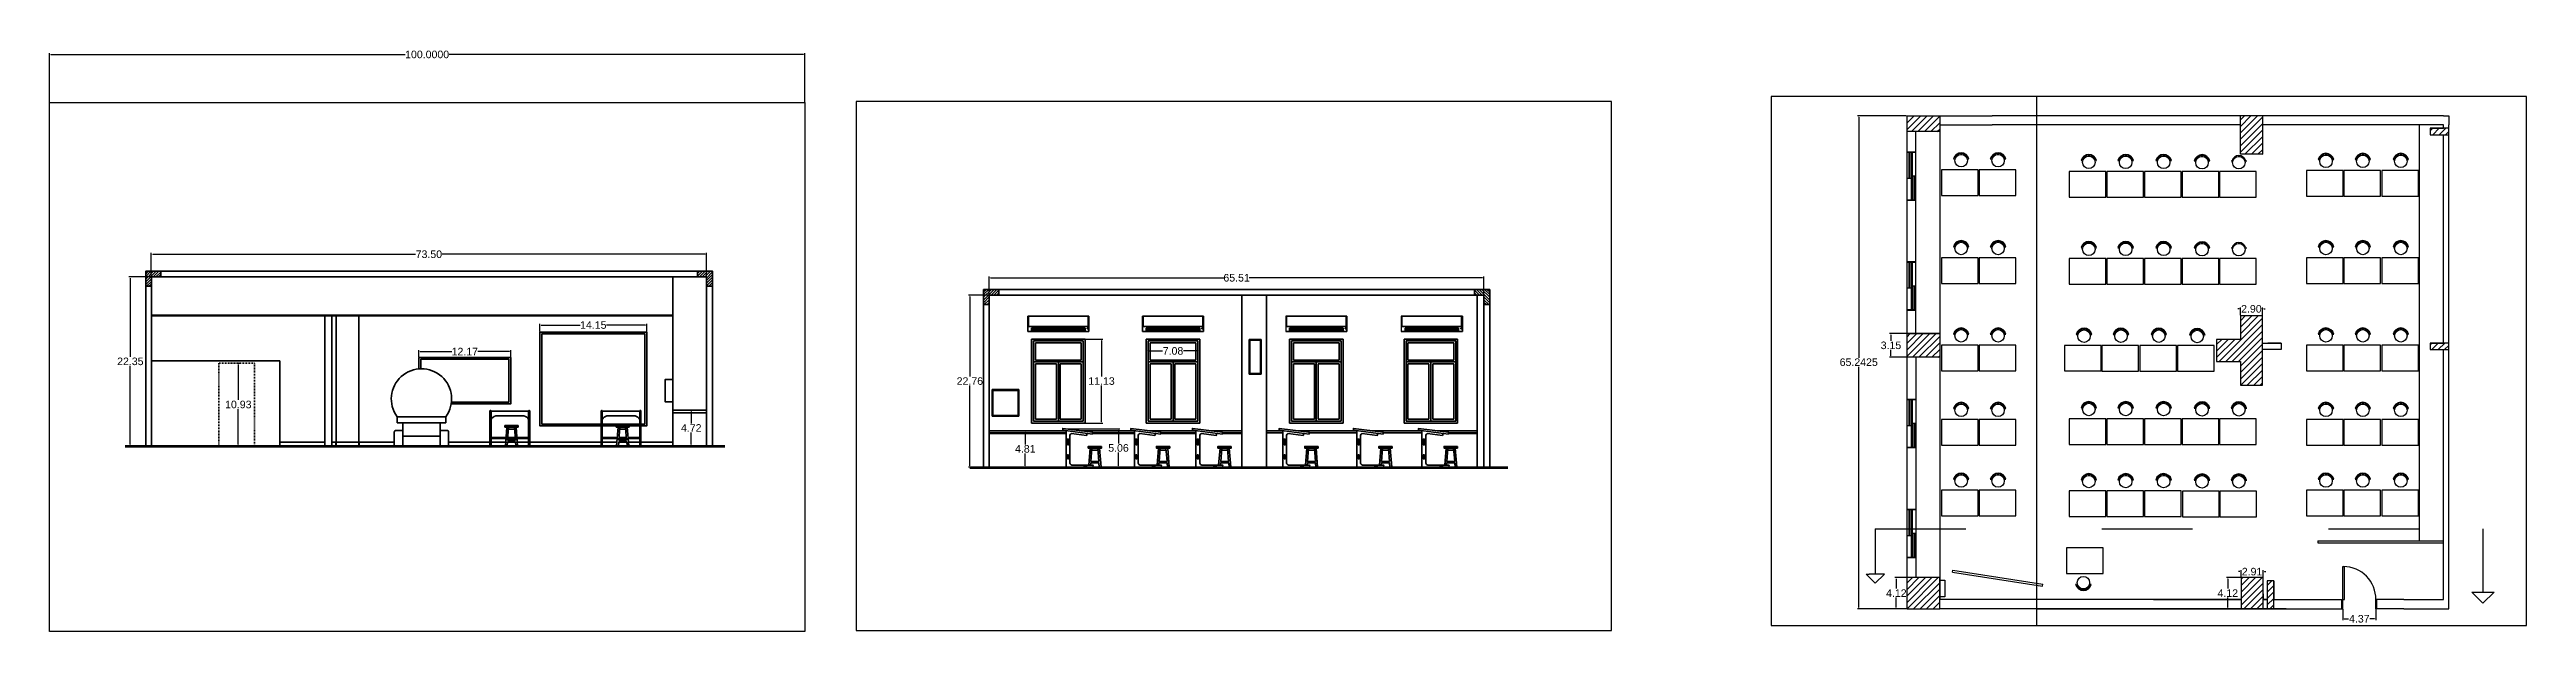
# Model space of a CAD drawing. Header units: inches. Extents: x -3799 to 177, y -208 to 0.
# Drawn here: x -3577.2 to -3249.2, y -208.3 to -131.3 of the extents above; entities that cross this region are included whole.
import ezdxf

# ---------------------------------------------------------------- set-up
doc = ezdxf.new("R2010")
doc.units = ezdxf.units.IN
doc.header["$MEASUREMENT"] = 0
doc.linetypes.add('ACAD_ISO03W100', pattern=[30, 12, -18])
doc.layers.add('4', color=4, linetype='Continuous')
doc.styles.get("Standard").update_dxf_attribs({"font": 'arial.ttf'})
doc.dimstyles.get("Standard").update_dxf_attribs({"dimtxt": 1, "dimasz": 0.18, "dimexe": 0.18, "dimexo": 0.0625, "dimgap": 0.09, "dimtad": 0, "dimtih": 1, "dimtoh": 1, "dimdec": 4, "dimzin": 0, "dimdsep": 46, "dimtxsty": 'Standard', "dimcen": 0.09, "dimadec": 0, "dimazin": 0, "dimtfac": 1, "dimtdec": 4, "dimtofl": 0, "dimtmove": 0, "dimatfit": 3, "dimfxl": 1, "dimtolj": 1, "dimtzin": 0, "dimarcsym": 0})

msp = doc.modelspace()

# ---------------------------------------------------------------- blocks, each defined once
blk = doc.blocks.new('*D1')
at = {"color": 0, "lineweight": -2, "transparency": 16777216}
for p, q in [((-3446.15, -181.72), (-3448.19, -181.72)), ((-3448.01, -181.9), (-3448.01, -183.52)), ((-3446.18, -186.53), (-3448.19, -186.53)), ((-3448.01, -186.35), (-3448.01, -184.72))]:
    blk.add_line(p, q, dxfattribs=at)
at = {"color": 0, "transparency": 16777216}
for points in [[(-3448.04, -181.9), (-3447.98, -181.9), (-3448.01, -181.72)], [(-3448.04, -186.35), (-3447.98, -186.35), (-3448.01, -186.53)]]:
    blk.add_solid(points, dxfattribs=at)
at = {"layer": 'Defpoints', "color": 0, "transparency": 16777216}
for p in [(-3446.09, -181.72), (-3448.01, -186.53), (-3446.12, -186.53)]:
    blk.add_point(p, dxfattribs=at)
at = {"color": 0, "lineweight": 35, "transparency": 16777216, "insert": (-3448.01, -184.12), "char_height": 1, "attachment_point": 5}
blk.add_mtext('\\A1;4.81', dxfattribs=at)
blk = doc.blocks.new('*D2')
at = {"color": 0, "lineweight": -2, "transparency": 16777216}
for p, q in [((-3452.85, -163.76), (-3455.53, -163.76)), ((-3455.35, -163.94), (-3455.35, -174.55)), ((-3455.35, -186.35), (-3455.35, -175.75)), ((-3452.85, -186.53), (-3455.53, -186.53))]:
    blk.add_line(p, q, dxfattribs=at)
at = {"color": 0, "transparency": 16777216}
for points in [[(-3455.38, -163.94), (-3455.32, -163.94), (-3455.35, -163.76)], [(-3455.38, -186.35), (-3455.32, -186.35), (-3455.35, -186.53)]]:
    blk.add_solid(points, dxfattribs=at)
at = {"layer": 'Defpoints', "color": 0, "transparency": 16777216}
for p in [(-3452.78, -163.76), (-3455.35, -186.53), (-3452.78, -186.53)]:
    blk.add_point(p, dxfattribs=at)
at = {"color": 0, "lineweight": 35, "transparency": 16777216, "insert": (-3455.35, -175.15), "char_height": 1, "attachment_point": 5}
blk.add_mtext('\\A1;22.76', dxfattribs=at)
blk = doc.blocks.new('*D3')
at = {"color": 0, "lineweight": -2, "transparency": 16777216}
for p, q in [((-3452.78, -163.7), (-3452.78, -161.3)), ((-3452.6, -161.48), (-3421.71, -161.48)), ((-3387.46, -161.48), (-3418.35, -161.48)), ((-3387.28, -163.7), (-3387.28, -161.3))]:
    blk.add_line(p, q, dxfattribs=at)
at = {"color": 0, "transparency": 16777216}
for points in [[(-3452.6, -161.45), (-3452.6, -161.51), (-3452.78, -161.48)], [(-3387.46, -161.45), (-3387.46, -161.51), (-3387.28, -161.48)]]:
    blk.add_solid(points, dxfattribs=at)
at = {"layer": 'Defpoints', "color": 0, "transparency": 16777216}
for p in [(-3452.78, -163.76), (-3387.28, -161.48), (-3387.28, -163.76)]:
    blk.add_point(p, dxfattribs=at)
at = {"color": 0, "lineweight": 35, "transparency": 16777216, "insert": (-3420.03, -161.48), "char_height": 1, "attachment_point": 5}
blk.add_mtext('\\A1;65.51', dxfattribs=at)
blk = doc.blocks.new('*D4')
at = {"color": 0, "lineweight": -2, "transparency": 16777216}
for p, q in [((-3431.99, -169.64), (-3431.99, -171.34)), ((-3424.91, -169.64), (-3424.91, -171.34)), ((-3431.81, -171.16), (-3429.84, -171.16)), ((-3425.09, -171.16), (-3427.07, -171.16))]:
    blk.add_line(p, q, dxfattribs=at)
at = {"color": 0, "transparency": 16777216}
for points in [[(-3431.81, -171.13), (-3431.81, -171.19), (-3431.99, -171.16)], [(-3425.09, -171.13), (-3425.09, -171.19), (-3424.91, -171.16)]]:
    blk.add_solid(points, dxfattribs=at)
at = {"layer": 'Defpoints', "color": 0, "transparency": 16777216}
for p in [(-3431.99, -169.58), (-3424.91, -169.58), (-3424.91, -171.16)]:
    blk.add_point(p, dxfattribs=at)
at = {"color": 0, "lineweight": 35, "transparency": 16777216, "insert": (-3428.45, -171.16), "char_height": 1, "attachment_point": 5}
blk.add_mtext('\\A1;7.08', dxfattribs=at)
blk = doc.blocks.new('*D5')
at = {"color": 0, "lineweight": -2, "transparency": 16777216}
for p, q in [((-3443.69, -169.58), (-3437.74, -169.58)), ((-3437.92, -169.76), (-3437.92, -174.54)), ((-3437.92, -180.53), (-3437.92, -175.75)), ((-3443.82, -180.71), (-3437.74, -180.71))]:
    blk.add_line(p, q, dxfattribs=at)
at = {"color": 0, "transparency": 16777216}
for points in [[(-3437.95, -169.76), (-3437.89, -169.76), (-3437.92, -169.58)], [(-3437.95, -180.53), (-3437.89, -180.53), (-3437.92, -180.71)]]:
    blk.add_solid(points, dxfattribs=at)
at = {"layer": 'Defpoints', "color": 0, "transparency": 16777216}
for p in [(-3443.75, -169.58), (-3443.88, -180.71), (-3437.92, -180.71)]:
    blk.add_point(p, dxfattribs=at)
at = {"color": 0, "lineweight": 35, "transparency": 16777216, "insert": (-3437.92, -175.15), "char_height": 1, "attachment_point": 5}
blk.add_mtext('\\A1;11.13', dxfattribs=at)
blk = doc.blocks.new('*D6')
at = {"color": 0, "lineweight": -2, "transparency": 16777216}
for p, q in [((-3442.54, -181.47), (-3435.49, -181.47)), ((-3435.67, -181.65), (-3435.67, -183.4)), ((-3442.54, -186.53), (-3435.49, -186.53)), ((-3435.67, -186.35), (-3435.67, -184.6))]:
    blk.add_line(p, q, dxfattribs=at)
at = {"color": 0, "transparency": 16777216}
for points in [[(-3435.7, -181.65), (-3435.64, -181.65), (-3435.67, -181.47)], [(-3435.7, -186.35), (-3435.64, -186.35), (-3435.67, -186.53)]]:
    blk.add_solid(points, dxfattribs=at)
at = {"layer": 'Defpoints', "color": 0, "transparency": 16777216}
for p in [(-3442.6, -181.47), (-3442.6, -186.53), (-3435.67, -186.53)]:
    blk.add_point(p, dxfattribs=at)
at = {"color": 0, "lineweight": 35, "transparency": 16777216, "insert": (-3435.67, -184), "char_height": 1, "attachment_point": 5}
blk.add_mtext('\\A1;5.06', dxfattribs=at)
blk = doc.blocks.new('*D7')
at = {"color": 0, "lineweight": -2, "transparency": 16777216}
for p, q in [((-3552.37, -172.79), (-3552.03, -172.79)), ((-3552.21, -172.97), (-3552.21, -177.65)), ((-3552.21, -183.53), (-3552.21, -178.85)), ((-3552.37, -183.71), (-3552.03, -183.71))]:
    blk.add_line(p, q, dxfattribs=at)
at = {"color": 0, "transparency": 16777216}
for points in [[(-3552.24, -172.97), (-3552.18, -172.97), (-3552.21, -172.79)], [(-3552.24, -183.53), (-3552.18, -183.53), (-3552.21, -183.71)]]:
    blk.add_solid(points, dxfattribs=at)
at = {"layer": 'Defpoints', "color": 0, "transparency": 16777216}
for p in [(-3552.43, -172.79), (-3552.43, -183.71), (-3552.21, -183.71)]:
    blk.add_point(p, dxfattribs=at)
at = {"color": 0, "lineweight": 35, "transparency": 16777216, "insert": (-3552.21, -178.25), "char_height": 1, "attachment_point": 5}
blk.add_mtext('\\A1;10.93', dxfattribs=at)
blk = doc.blocks.new('*D9')
at = {"color": 0, "lineweight": -2, "transparency": 16777216}
for p, q in [((-3528.3, -171.95), (-3528.3, -171.06)), ((-3528.12, -171.24), (-3523.95, -171.24)), ((-3516.32, -171.24), (-3520.49, -171.24)), ((-3516.14, -171.95), (-3516.14, -171.06))]:
    blk.add_line(p, q, dxfattribs=at)
at = {"color": 0, "transparency": 16777216}
for points in [[(-3528.12, -171.21), (-3528.12, -171.27), (-3528.3, -171.24)], [(-3516.32, -171.21), (-3516.32, -171.27), (-3516.14, -171.24)]]:
    blk.add_solid(points, dxfattribs=at)
at = {"layer": 'Defpoints', "color": 0, "transparency": 16777216}
for p in [(-3528.3, -172.02), (-3516.14, -171.24), (-3516.14, -172.02)]:
    blk.add_point(p, dxfattribs=at)
at = {"color": 0, "lineweight": 35, "transparency": 16777216, "insert": (-3522.22, -171.24), "char_height": 1, "attachment_point": 5}
blk.add_mtext('\\A1;12.17', dxfattribs=at)
blk = doc.blocks.new('*D10')
at = {"color": 0, "lineweight": -2, "transparency": 16777216}
for p, q in [((-3512.29, -168.6), (-3512.29, -167.55)), ((-3512.11, -167.73), (-3506.94, -167.73)), ((-3498.31, -167.73), (-3503.48, -167.73)), ((-3498.13, -168.6), (-3498.13, -167.55))]:
    blk.add_line(p, q, dxfattribs=at)
at = {"color": 0, "transparency": 16777216}
for points in [[(-3512.11, -167.7), (-3512.11, -167.76), (-3512.29, -167.73)], [(-3498.31, -167.7), (-3498.31, -167.76), (-3498.13, -167.73)]]:
    blk.add_solid(points, dxfattribs=at)
at = {"layer": 'Defpoints', "color": 0, "transparency": 16777216}
for p in [(-3512.29, -168.66), (-3498.13, -167.73), (-3498.13, -168.66)]:
    blk.add_point(p, dxfattribs=at)
at = {"color": 0, "lineweight": 35, "transparency": 16777216, "insert": (-3505.21, -167.73), "char_height": 1, "attachment_point": 5}
blk.add_mtext('\\A1;14.15', dxfattribs=at)
blk = doc.blocks.new('*D11')
at = {"color": 0, "lineweight": -2, "transparency": 16777216}
for p, q in [((-3492.4, -178.99), (-3492.06, -178.99)), ((-3492.24, -179.17), (-3492.24, -180.76)), ((-3492.24, -183.53), (-3492.24, -181.94)), ((-3492.4, -183.71), (-3492.06, -183.71))]:
    blk.add_line(p, q, dxfattribs=at)
at = {"color": 0, "transparency": 16777216}
for points in [[(-3492.27, -179.17), (-3492.21, -179.17), (-3492.24, -178.99)], [(-3492.27, -183.53), (-3492.21, -183.53), (-3492.24, -183.71)]]:
    blk.add_solid(points, dxfattribs=at)
at = {"layer": 'Defpoints', "color": 0, "transparency": 16777216}
for p in [(-3492.46, -178.99), (-3492.46, -183.71), (-3492.24, -183.71)]:
    blk.add_point(p, dxfattribs=at)
at = {"color": 0, "lineweight": 35, "transparency": 16777216, "insert": (-3492.24, -181.35), "char_height": 1, "attachment_point": 5}
blk.add_mtext('\\A1;4.72', dxfattribs=at)
blk = doc.blocks.new('*D12')
at = {"color": 0, "lineweight": -2, "transparency": 16777216}
for p, q in [((-3563.73, -161.3), (-3563.73, -158.18)), ((-3563.55, -158.36), (-3528.75, -158.36)), ((-3490.41, -158.36), (-3525.21, -158.36)), ((-3490.23, -161.3), (-3490.23, -158.18))]:
    blk.add_line(p, q, dxfattribs=at)
at = {"color": 0, "transparency": 16777216}
for points in [[(-3563.55, -158.33), (-3563.55, -158.39), (-3563.73, -158.36)], [(-3490.41, -158.33), (-3490.41, -158.39), (-3490.23, -158.36)]]:
    blk.add_solid(points, dxfattribs=at)
at = {"layer": 'Defpoints', "color": 0, "transparency": 16777216}
for p in [(-3490.23, -158.36), (-3563.73, -161.36), (-3490.23, -161.36)]:
    blk.add_point(p, dxfattribs=at)
at = {"color": 0, "lineweight": 35, "transparency": 16777216, "insert": (-3526.98, -158.36), "char_height": 1, "attachment_point": 5}
blk.add_mtext('\\A1;73.50', dxfattribs=at)
blk = doc.blocks.new('*D13')
at = {"color": 0, "lineweight": -2, "transparency": 16777216}
for p, q in [((-3563.79, -161.36), (-3566.69, -161.36)), ((-3566.51, -161.54), (-3566.51, -171.94)), ((-3566.51, -183.53), (-3566.51, -173.14)), ((-3563.79, -183.71), (-3566.69, -183.71))]:
    blk.add_line(p, q, dxfattribs=at)
at = {"color": 0, "transparency": 16777216}
for points in [[(-3566.54, -161.54), (-3566.48, -161.54), (-3566.51, -161.36)], [(-3566.54, -183.53), (-3566.48, -183.53), (-3566.51, -183.71)]]:
    blk.add_solid(points, dxfattribs=at)
at = {"layer": 'Defpoints', "color": 0, "transparency": 16777216}
for p in [(-3563.73, -161.36), (-3566.51, -183.71), (-3563.73, -183.71)]:
    blk.add_point(p, dxfattribs=at)
at = {"color": 0, "lineweight": 35, "transparency": 16777216, "insert": (-3566.51, -172.54), "char_height": 1, "attachment_point": 5}
blk.add_mtext('\\A1;22.35', dxfattribs=at)
blk = doc.blocks.new('*D29')
at = {"color": 0, "lineweight": -2, "transparency": 16777216}
for p, q in [((-3577.21, -138.22), (-3577.21, -131.74)), ((-3577.03, -131.92), (-3530.1, -131.92)), ((-3477.39, -131.92), (-3524.31, -131.92)), ((-3477.21, -138.22), (-3477.21, -131.74))]:
    blk.add_line(p, q, dxfattribs=at)
at = {"color": 0, "transparency": 16777216}
for points in [[(-3577.03, -131.89), (-3577.03, -131.95), (-3577.21, -131.92)], [(-3477.39, -131.89), (-3477.39, -131.95), (-3477.21, -131.92)]]:
    blk.add_solid(points, dxfattribs=at)
at = {"layer": 'Defpoints', "color": 0, "transparency": 16777216}
for p in [(-3577.21, -131.92), (-3577.21, -138.28), (-3477.21, -138.28)]:
    blk.add_point(p, dxfattribs=at)
at = {"color": 0, "transparency": 16777216, "insert": (-3527.21, -131.92), "char_height": 1, "attachment_point": 5}
blk.add_mtext('\\A1;100.0000', dxfattribs=at)
blk = doc.blocks.new('*D16')
at = {"color": 0, "lineweight": -2, "transparency": 16777216}
for p, q in [((-3287.3, -165.59), (-3287.48, -165.59)), ((-3287.12, -166.41), (-3287.12, -165.41)), ((-3284.21, -166.41), (-3284.21, -165.41)), ((-3284.03, -165.59), (-3283.85, -165.59))]:
    blk.add_line(p, q, dxfattribs=at)
at = {"color": 0, "transparency": 16777216}
for points in [[(-3287.3, -165.56), (-3287.3, -165.62), (-3287.12, -165.59)], [(-3284.03, -165.56), (-3284.03, -165.62), (-3284.21, -165.59)]]:
    blk.add_solid(points, dxfattribs=at)
at = {"layer": 'Defpoints', "color": 0, "transparency": 16777216}
for p in [(-3287.12, -166.47), (-3284.21, -165.59), (-3284.21, -166.47)]:
    blk.add_point(p, dxfattribs=at)
at = {"color": 0, "lineweight": 25, "transparency": 16777216, "insert": (-3285.67, -165.59), "char_height": 1, "attachment_point": 5}
blk.add_mtext('\\A1;2.90', dxfattribs=at)
blk = doc.blocks.new('*D17')
at = {"color": 0, "lineweight": -2, "transparency": 16777216}
for p, q in [((-3327, -168.85), (-3333.57, -168.85)), ((-3333.39, -169.03), (-3333.39, -169.82)), ((-3327, -172), (-3333.57, -172)), ((-3333.39, -171.82), (-3333.39, -171.02))]:
    blk.add_line(p, q, dxfattribs=at)
at = {"color": 0, "transparency": 16777216}
for points in [[(-3333.42, -169.03), (-3333.36, -169.03), (-3333.39, -168.85)], [(-3333.42, -171.82), (-3333.36, -171.82), (-3333.39, -172)]]:
    blk.add_solid(points, dxfattribs=at)
at = {"layer": 'Defpoints', "color": 0, "transparency": 16777216}
for p in [(-3326.94, -168.85), (-3333.39, -172), (-3326.94, -172)]:
    blk.add_point(p, dxfattribs=at)
at = {"color": 0, "lineweight": 25, "transparency": 16777216, "insert": (-3333.39, -170.42), "char_height": 1, "attachment_point": 5}
blk.add_mtext('\\A1;3.15', dxfattribs=at)
blk = doc.blocks.new('*D18')
at = {"color": 0, "lineweight": -2, "transparency": 16777216}
for p, q in [((-3331.37, -201.15), (-3332.86, -201.15)), ((-3332.68, -201.33), (-3332.68, -202.62)), ((-3331.37, -205.28), (-3332.86, -205.28)), ((-3332.68, -205.1), (-3332.68, -203.81))]:
    blk.add_line(p, q, dxfattribs=at)
at = {"color": 0, "transparency": 16777216}
for points in [[(-3332.71, -201.33), (-3332.65, -201.33), (-3332.68, -201.15)], [(-3332.71, -205.1), (-3332.65, -205.1), (-3332.68, -205.28)]]:
    blk.add_solid(points, dxfattribs=at)
at = {"layer": 'Defpoints', "color": 0, "transparency": 16777216}
for p in [(-3331.31, -201.15), (-3332.68, -205.28), (-3331.31, -205.28)]:
    blk.add_point(p, dxfattribs=at)
at = {"color": 0, "lineweight": 25, "transparency": 16777216, "insert": (-3332.68, -203.21), "char_height": 1, "attachment_point": 5}
blk.add_mtext('\\A1;4.12', dxfattribs=at)
blk = doc.blocks.new('*D19')
at = {"color": 0, "lineweight": -2, "transparency": 16777216}
for p, q in [((-3287.21, -200.37), (-3287.39, -200.37)), ((-3287.03, -201.09), (-3287.03, -200.19)), ((-3284.12, -201.09), (-3284.12, -200.19)), ((-3283.94, -200.37), (-3283.76, -200.37))]:
    blk.add_line(p, q, dxfattribs=at)
at = {"color": 0, "transparency": 16777216}
for points in [[(-3287.21, -200.34), (-3287.21, -200.4), (-3287.03, -200.37)], [(-3283.94, -200.34), (-3283.94, -200.4), (-3284.12, -200.37)]]:
    blk.add_solid(points, dxfattribs=at)
at = {"layer": 'Defpoints', "color": 0, "transparency": 16777216}
for p in [(-3287.03, -201.15), (-3284.12, -200.37), (-3284.12, -201.15)]:
    blk.add_point(p, dxfattribs=at)
at = {"color": 0, "lineweight": 25, "transparency": 16777216, "insert": (-3285.58, -200.37), "char_height": 1, "attachment_point": 5}
blk.add_mtext('\\A1;2.91', dxfattribs=at)
blk = doc.blocks.new('*D20')
at = {"color": 0, "lineweight": -2, "transparency": 16777216}
for p, q in [((-3287.09, -201.15), (-3288.97, -201.15)), ((-3288.79, -201.33), (-3288.79, -202.62)), ((-3287.09, -205.28), (-3288.97, -205.28)), ((-3288.79, -205.1), (-3288.79, -203.81))]:
    blk.add_line(p, q, dxfattribs=at)
at = {"color": 0, "transparency": 16777216}
for points in [[(-3288.82, -201.33), (-3288.76, -201.33), (-3288.79, -201.15)], [(-3288.82, -205.1), (-3288.76, -205.1), (-3288.79, -205.28)]]:
    blk.add_solid(points, dxfattribs=at)
at = {"layer": 'Defpoints', "color": 0, "transparency": 16777216}
for p in [(-3287.03, -201.15), (-3288.79, -205.28), (-3287.03, -205.28)]:
    blk.add_point(p, dxfattribs=at)
at = {"color": 0, "lineweight": 25, "transparency": 16777216, "insert": (-3288.79, -203.21), "char_height": 1, "attachment_point": 5}
blk.add_mtext('\\A1;4.12', dxfattribs=at)
blk = doc.blocks.new('*D21')
at = {"color": 0, "lineweight": -2, "transparency": 16777216}
for p, q in [((-3273.56, -205.34), (-3273.56, -206.79)), ((-3273.38, -206.61), (-3272.79, -206.61)), ((-3269.38, -206.61), (-3269.97, -206.61)), ((-3269.2, -205.34), (-3269.2, -206.79))]:
    blk.add_line(p, q, dxfattribs=at)
at = {"color": 0, "transparency": 16777216}
for points in [[(-3273.38, -206.58), (-3273.38, -206.64), (-3273.56, -206.61)], [(-3269.38, -206.58), (-3269.38, -206.64), (-3269.2, -206.61)]]:
    blk.add_solid(points, dxfattribs=at)
at = {"layer": 'Defpoints', "color": 0, "transparency": 16777216}
for p in [(-3273.56, -205.28), (-3269.2, -205.28), (-3269.2, -206.61)]:
    blk.add_point(p, dxfattribs=at)
at = {"color": 0, "lineweight": 25, "transparency": 16777216, "insert": (-3271.38, -206.61), "char_height": 1, "attachment_point": 5}
blk.add_mtext('\\A1;4.37', dxfattribs=at)
blk = doc.blocks.new('*D27')
at = {"color": 0, "lineweight": -2, "transparency": 16777216}
for p, q in [((-3331.37, -140.03), (-3337.84, -140.03)), ((-3337.66, -140.21), (-3337.66, -172.05)), ((-3337.66, -205.1), (-3337.66, -173.26)), ((-3331.37, -205.28), (-3337.84, -205.28))]:
    blk.add_line(p, q, dxfattribs=at)
at = {"color": 0, "transparency": 16777216}
for points in [[(-3337.69, -140.21), (-3337.63, -140.21), (-3337.66, -140.03)], [(-3337.69, -205.1), (-3337.63, -205.1), (-3337.66, -205.28)]]:
    blk.add_solid(points, dxfattribs=at)
at = {"layer": 'Defpoints', "color": 0, "transparency": 16777216}
for p in [(-3331.31, -140.03), (-3337.66, -205.28), (-3331.31, -205.28)]:
    blk.add_point(p, dxfattribs=at)
at = {"color": 0, "transparency": 16777216, "insert": (-3337.66, -172.65), "char_height": 1, "attachment_point": 5}
blk.add_mtext('\\A1;65.2425', dxfattribs=at)

# ---------------------------------------------------------------- dimensions: what is measured, and where the dimension line sits
dim = msp.add_linear_dim(base=(-3577.20636, -131.92425), p1=(-3477.20636, -138.28279), p2=(-3577.20636, -138.28279), dimstyle='Standard')
dim.commit()
dim.dimension.update_dxf_attribs({"geometry": '*D29', "text_midpoint": (-3527.20636, -131.92425)})
dim = msp.add_linear_dim(base=(-3337.65639, -205.27592), p1=(-3331.3077, -140.03339), p2=(-3331.3077, -205.27592), angle=90, dimstyle='Standard')
dim.commit()
dim.dimension.update_dxf_attribs({"geometry": '*D27', "text_midpoint": (-3337.65639, -172.65466)})
at = {"lineweight": 35}
for base, p1, p2, picture, middle in [((-3490.22763, -158.35891), (-3563.72763, -161.36378), (-3490.22763, -161.36378), '*D12', (-3526.97763, -158.35891)), ((-3387.27688, -161.47796), (-3452.78263, -163.76447), (-3387.27688, -163.76447), '*D3', (-3420.02976, -161.47796)), ((-3498.13263, -167.72554), (-3512.28635, -168.66061), (-3498.13263, -168.66061), '*D10', (-3505.20949, -167.72554)), ((-3424.91107, -171.1624), (-3431.99278, -169.5809), (-3424.91107, -169.5809), '*D4', (-3428.45192, -171.1624)), ((-3516.1353, -171.24223), (-3528.30253, -172.01595), (-3516.1353, -172.01595), '*D9', (-3522.21892, -171.24223))]:
    dim = msp.add_linear_dim(base=base, p1=p1, p2=p2, dimstyle='Standard', override={"dimdec": 2}, dxfattribs=at)
    dim.commit()
    dim.dimension.update_dxf_attribs({"geometry": picture, "text_midpoint": middle})
for base, p1, p2, picture, middle in [((-3566.50631, -183.71175), (-3563.72763, -161.36378), (-3563.72763, -183.71175), '*D13', (-3566.50631, -172.53776)), ((-3455.34976, -186.52702), (-3452.78263, -163.76447), (-3452.78263, -186.52702), '*D2', (-3455.34976, -175.14575)), ((-3552.2087, -183.71175), (-3552.42791, -172.78608), (-3552.42791, -183.71175), '*D7', (-3552.2087, -178.24891)), ((-3492.24204, -183.71175), (-3492.46243, -178.99385), (-3492.46243, -183.71175), '*D11', (-3492.24204, -181.3528))]:
    dim = msp.add_linear_dim(base=base, p1=p1, p2=p2, angle=90, dimstyle='Standard', override={"dimdec": 2}, dxfattribs=at)
    dim.commit()
    dim.dimension.update_dxf_attribs({"geometry": picture, "text_midpoint": middle})
at = {"lineweight": 25}
for base, p1, p2, picture, middle in [((-3284.21429, -165.59496), (-3287.1176, -166.46995), (-3284.21429, -166.46995), '*D16', (-3285.66595, -165.59496)), ((-3284.11979, -200.36861), (-3287.03024, -201.15279), (-3284.11979, -201.15279), '*D19', (-3285.57501, -200.36861)), ((-3269.19518, -206.60836), (-3273.56085, -205.27592), (-3269.19518, -205.27592), '*D21', (-3271.37802, -206.60836))]:
    dim = msp.add_linear_dim(base=base, p1=p1, p2=p2, dimstyle='Standard', override={"dimdec": 2}, dxfattribs=at)
    dim.commit()
    dim.dimension.update_dxf_attribs({"geometry": picture, "text_midpoint": middle})
at = {"lineweight": 35}
for base, p1, p2, picture, middle in [((-3437.92224, -180.70991), (-3443.75346, -169.5809), (-3443.87992, -180.70991), '*D5', (-3437.92224, -175.1454)), ((-3448.00879, -186.52702), (-3446.08662, -181.72158), (-3446.11808, -186.52702), '*D1', (-3448.00879, -184.1243)), ((-3435.66851, -186.52702), (-3442.60437, -181.46866), (-3442.60437, -186.52702), '*D6', (-3435.66851, -183.99784))]:
    dim = msp.add_linear_dim(base=base, p1=p1, p2=p2, angle=90, dimstyle='Standard', override={"dimdec": 2}, dxfattribs=at)
    dim.commit()
    dim.dimension.update_dxf_attribs({"geometry": picture, "text_midpoint": middle, "dimtype": 160})
at = {"lineweight": 25}
for base, p1, p2, picture, middle in [((-3333.39118, -171.9998), (-3326.94203, -168.84682), (-3326.94203, -171.9998), '*D17', (-3333.39118, -170.42331)), ((-3332.68093, -205.27592), (-3331.3077, -201.15279), (-3331.3077, -205.27592), '*D18', (-3332.68093, -203.21436)), ((-3288.78894, -205.27592), (-3287.03024, -201.15279), (-3287.03024, -205.27592), '*D20', (-3288.78894, -203.21436))]:
    dim = msp.add_linear_dim(base=base, p1=p1, p2=p2, angle=90, dimstyle='Standard', override={"dimdec": 2}, dxfattribs=at)
    dim.commit()
    dim.dimension.update_dxf_attribs({"geometry": picture, "text_midpoint": middle})

# ---------------------------------------------------------------- hatches: boundary and pattern name
at = {"lineweight": 25}
h = msp.add_hatch(dxfattribs=at)
h.set_pattern_fill('ANSI31', color=256, scale=4.850746)
h.set_pattern_definition([(45, (-8472.2488, -2460.79624), (-0.42874945, 0.42874945), [])])
h.paths.add_polyline_path([(-3284.21429, -166.46995), (-3287.1176, -166.46995), (-3287.12474, -166.4771), (-3287.12474, -169.62294), (-3290.27058, -169.62294), (-3290.27773, -169.63008), (-3290.27773, -172.53339), (-3287.12474, -172.53339), (-3287.12474, -175.68637), (-3284.21429, -175.68637)])
h.paths.add_polyline_path([(-3284.21429, -140.03339), (-3287.1025, -140.03339), (-3287.12474, -140.05563), (-3287.12474, -145.12667), (-3284.24658, -145.12667), (-3284.21429, -145.09438)])
h.paths.add_polyline_path([(-3326.94203, -140.03339), (-3330.09502, -140.03339), (-3331.29311, -140.03339), (-3331.3077, -140.04798), (-3331.3077, -142.11921), (-3326.94203, -142.11921)])
h.paths.add_polyline_path([(-3326.94203, -168.84682), (-3330.09502, -168.84682), (-3331.3077, -168.84682), (-3331.3077, -171.9998), (-3326.94203, -171.9998)])
h.paths.add_polyline_path([(-3326.94203, -201.15279), (-3331.3077, -201.15279), (-3331.3077, -205.27592), (-3326.9486, -205.27592), (-3326.94203, -205.26936)])
h.paths.add_polyline_path([(-3284.11979, -201.15279), (-3287.03024, -201.15279), (-3287.03024, -205.27592), (-3284.11979, -205.27592)])
h.paths.add_polyline_path([(-3259.51666, -141.67996), (-3261.99054, -141.67996), (-3261.99054, -142.55309), (-3259.51666, -142.55309)])
h.paths.add_polyline_path([(-3259.51666, -170.10801), (-3261.99054, -170.10801), (-3261.99054, -170.98115), (-3259.51666, -170.98115)])
h.paths.add_polyline_path([(-3282.71432, -201.58936), (-3283.58745, -201.58936), (-3283.58745, -205.27592), (-3282.71432, -205.27592)])

# ---------------------------------------------------------------- linework, layer by layer
for p, q in [((-3349.24718, -137.48206), (-3349.24718, -207.48206)), ((-3249.24718, -137.48206), (-3349.24718, -137.48206)), ((-3249.24718, -207.48206), (-3249.24718, -137.48206)), ((-3577.20636, -138.28279), (-3477.20636, -138.28279)), ((-3577.20636, -208.28279), (-3577.20636, -138.28279)), ((-3477.20636, -138.28279), (-3477.20636, -208.28279)), ((-3470.38946, -138.15826), (-3470.38946, -208.15826)), ((-3370.38946, -138.15826), (-3470.38946, -138.15826)), ((-3370.38946, -208.15826), (-3370.38946, -138.15826)), ((-3413.52977, -166.54588), (-3413.52977, -168.56922)), ((-3398.23435, -166.54588), (-3398.23435, -168.56922)), ((-3477.20636, -208.28279), (-3577.20636, -208.28279)), ((-3470.38946, -208.15826), (-3370.38946, -208.15826)), ((-3349.24718, -207.48206), (-3249.24718, -207.48206))]:
    msp.add_line(p, q)
for p, q in [((-3314.1195, -137.48206), (-3314.1195, -207.48206)), ((-3331.3077, -140.03339), (-3330.09502, -140.03339)), ((-3331.3077, -140.04798), (-3331.29311, -140.03339)), ((-3331.3077, -140.04798), (-3331.3077, -205.27592)), ((-3330.09502, -140.03339), (-3320.00546, -140.03339)), ((-3326.94203, -140.03339), (-3326.94203, -142.11921)), ((-3260.24427, -140.03339), (-3320.00546, -140.03339)), ((-3287.12474, -145.12667), (-3287.12474, -140.03339)), ((-3287.12474, -140.05563), (-3287.1025, -140.03339)), ((-3284.21429, -140.03339), (-3284.21429, -145.12667)), ((-3260.24427, -140.03339), (-3259.51666, -140.03339)), ((-3259.51666, -140.03339), (-3259.51666, -141.24607)), ((-3326.94203, -142.11921), (-3331.3077, -142.11921)), ((-3330.09502, -168.84682), (-3330.09502, -142.11921)), ((-3326.94203, -141.24607), (-3320.00546, -141.24607)), ((-3326.94203, -141.24607), (-3326.94203, -204.06324)), ((-3287.12474, -141.24607), (-3320.00546, -141.24607)), ((-3260.24427, -141.24607), (-3284.21429, -141.24607)), ((-3263.39726, -196.30204), (-3263.39726, -141.24607)), ((-3261.99054, -141.67996), (-3260.24427, -141.67996)), ((-3259.51666, -141.67996), (-3261.99054, -141.67996)), ((-3261.99054, -141.67996), (-3261.99054, -142.55309)), ((-3261.99054, -142.55309), (-3259.51666, -142.55309)), ((-3260.24427, -141.67996), (-3260.24427, -141.24607)), ((-3260.24427, -170.10801), (-3260.24427, -142.55309)), ((-3259.51666, -204.06324), (-3259.51666, -141.24607)), ((-3331.3077, -144.78712), (-3330.09502, -144.78712)), ((-3331.3077, -144.83563), (-3330.09502, -144.83563)), ((-3331.03056, -144.83563), (-3331.03056, -148.31202)), ((-3330.93355, -144.83563), (-3330.93355, -148.31202)), ((-3330.70136, -144.83563), (-3330.70136, -151.1416)), ((-3330.60435, -144.83563), (-3330.60435, -151.1416)), ((-3326.6879, -147.19197), (-3326.6879, -150.58749)), ((-3321.83715, -147.19197), (-3326.6879, -147.19197)), ((-3325.11934, -145.74541), (-3325.00123, -145.74541)), ((-3324.87432, -145.45496), (-3324.7785, -145.51827)), ((-3324.81101, -145.35913), (-3324.70695, -145.42938)), ((-3324.14823, -145.03802), (-3324.14823, -145.15287)), ((-3324.03338, -145.03802), (-3324.03338, -145.15287)), ((-3323.3718, -145.36141), (-3323.47467, -145.42938)), ((-3323.30849, -145.45724), (-3323.40431, -145.52055)), ((-3323.18038, -145.74541), (-3323.06227, -145.74541)), ((-3321.83715, -150.58749), (-3321.83715, -147.19197)), ((-3321.72237, -147.19515), (-3321.72237, -150.59068)), ((-3316.87162, -147.19515), (-3321.72237, -147.19515)), ((-3320.23483, -145.74541), (-3320.11672, -145.74541)), ((-3319.98981, -145.45496), (-3319.89399, -145.51827)), ((-3319.9265, -145.35913), (-3319.82244, -145.42938)), ((-3319.26372, -145.03802), (-3319.26372, -145.15287)), ((-3319.14887, -145.03802), (-3319.14887, -145.15287)), ((-3318.48729, -145.36141), (-3318.59016, -145.42938)), ((-3318.42398, -145.45724), (-3318.5198, -145.52055)), ((-3318.29587, -145.74541), (-3318.17776, -145.74541)), ((-3316.87162, -150.59068), (-3316.87162, -147.19515)), ((-3309.79091, -147.41172), (-3309.79091, -150.80724)), ((-3304.94017, -147.41172), (-3309.79091, -147.41172)), ((-3308.22236, -145.96517), (-3308.10425, -145.96517)), ((-3307.97734, -145.67471), (-3307.88151, -145.73802)), ((-3307.91402, -145.57889), (-3307.80996, -145.64913)), ((-3307.25125, -145.25777), (-3307.25125, -145.37262)), ((-3307.1364, -145.25777), (-3307.1364, -145.37262)), ((-3306.47482, -145.58117), (-3306.57769, -145.64913)), ((-3306.41151, -145.67699), (-3306.50733, -145.7403)), ((-3306.2834, -145.96517), (-3306.16529, -145.96517)), ((-3304.94017, -150.80724), (-3304.94017, -147.41172)), ((-3304.82538, -147.41491), (-3304.82538, -150.81043)), ((-3299.97464, -147.41491), (-3304.82538, -147.41491)), ((-3303.33785, -145.96517), (-3303.21974, -145.96517)), ((-3303.09283, -145.67471), (-3302.997, -145.73802)), ((-3303.02951, -145.57889), (-3302.92545, -145.64913)), ((-3302.36674, -145.25777), (-3302.36674, -145.37262)), ((-3302.25189, -145.25777), (-3302.25189, -145.37262)), ((-3301.59031, -145.58117), (-3301.69317, -145.64913)), ((-3301.527, -145.67699), (-3301.62282, -145.7403)), ((-3301.39889, -145.96517), (-3301.28078, -145.96517)), ((-3299.97464, -150.81043), (-3299.97464, -147.41491)), ((-3299.79949, -147.41491), (-3299.79949, -150.81043)), ((-3294.94874, -147.41491), (-3299.79949, -147.41491)), ((-3298.31378, -145.96517), (-3298.19567, -145.96517)), ((-3298.06876, -145.67471), (-3297.97293, -145.73802)), ((-3298.00544, -145.57889), (-3297.90138, -145.64913)), ((-3297.34267, -145.25777), (-3297.34267, -145.37262)), ((-3297.22782, -145.25777), (-3297.22782, -145.37262)), ((-3296.56624, -145.58117), (-3296.6691, -145.64913)), ((-3296.50293, -145.67699), (-3296.59875, -145.7403)), ((-3296.37482, -145.96517), (-3296.25671, -145.96517)), ((-3294.94874, -150.81043), (-3294.94874, -147.41491)), ((-3294.83856, -147.41491), (-3294.83856, -150.81043)), ((-3289.98781, -147.41491), (-3294.83856, -147.41491)), ((-3293.23459, -146.00377), (-3293.11648, -146.00377)), ((-3292.98957, -145.71331), (-3292.89375, -145.77662)), ((-3292.92626, -145.61749), (-3292.82219, -145.68773)), ((-3292.26348, -145.29637), (-3292.26348, -145.41122)), ((-3292.14863, -145.29637), (-3292.14863, -145.41122)), ((-3291.48705, -145.61977), (-3291.58992, -145.68773)), ((-3291.42374, -145.71559), (-3291.51956, -145.7789)), ((-3291.29563, -146.00377), (-3291.17752, -146.00377)), ((-3289.98781, -150.81043), (-3289.98781, -147.41491)), ((-3289.87303, -147.41809), (-3289.87303, -150.81362)), ((-3285.02228, -147.41809), (-3289.87303, -147.41809)), ((-3288.35008, -146.00377), (-3288.23197, -146.00377)), ((-3288.10506, -145.71331), (-3288.00924, -145.77662)), ((-3288.04175, -145.61749), (-3287.93768, -145.68773)), ((-3287.37897, -145.29637), (-3287.37897, -145.41122)), ((-3287.26412, -145.29637), (-3287.26412, -145.41122)), ((-3284.21429, -145.12667), (-3287.12474, -145.12667)), ((-3286.60254, -145.61977), (-3286.70541, -145.68773)), ((-3286.53923, -145.71559), (-3286.63505, -145.7789)), ((-3286.41112, -146.00377), (-3286.29301, -146.00377)), ((-3285.02228, -150.81362), (-3285.02228, -147.41809)), ((-3284.24658, -145.12667), (-3284.21429, -145.09438)), ((-3278.38614, -147.26983), (-3278.38614, -150.66536)), ((-3273.53539, -147.26983), (-3278.38614, -147.26983)), ((-3276.81758, -145.82328), (-3276.69947, -145.82328)), ((-3276.57256, -145.53282), (-3276.47674, -145.59614)), ((-3276.50925, -145.437), (-3276.40519, -145.50725)), ((-3275.84647, -145.11589), (-3275.84647, -145.23074)), ((-3275.73162, -145.11589), (-3275.73162, -145.23074)), ((-3275.07004, -145.43928), (-3275.17291, -145.50725)), ((-3275.00673, -145.5351), (-3275.10255, -145.59842)), ((-3274.87862, -145.82328), (-3274.76051, -145.82328)), ((-3273.53539, -150.66536), (-3273.53539, -147.26983)), ((-3273.42061, -147.27302), (-3273.42061, -150.66854)), ((-3268.56986, -147.27302), (-3273.42061, -147.27302)), ((-3271.93307, -145.82328), (-3271.81496, -145.82328)), ((-3271.68805, -145.53282), (-3271.59223, -145.59614)), ((-3271.62474, -145.437), (-3271.52068, -145.50725)), ((-3270.96196, -145.11589), (-3270.96196, -145.23074)), ((-3270.84711, -145.11589), (-3270.84711, -145.23074)), ((-3270.18553, -145.43928), (-3270.2884, -145.50725)), ((-3270.12222, -145.5351), (-3270.21804, -145.59842)), ((-3269.99411, -145.82328), (-3269.876, -145.82328)), ((-3268.56986, -150.66854), (-3268.56986, -147.27302)), ((-3268.39471, -147.27302), (-3268.39471, -150.66854)), ((-3263.54397, -147.27302), (-3268.39471, -147.27302)), ((-3266.909, -145.82328), (-3266.79089, -145.82328)), ((-3266.66398, -145.53282), (-3266.56816, -145.59614)), ((-3266.60067, -145.437), (-3266.4966, -145.50725)), ((-3265.93789, -145.11589), (-3265.93789, -145.23074)), ((-3265.82304, -145.11589), (-3265.82304, -145.23074)), ((-3265.16146, -145.43928), (-3265.26433, -145.50725)), ((-3265.09815, -145.5351), (-3265.19397, -145.59842)), ((-3264.97004, -145.82328), (-3264.85193, -145.82328)), ((-3263.54397, -150.66854), (-3263.54397, -147.27302)), ((-3330.70136, -148.31202), (-3331.3077, -148.31202)), ((-3330.60435, -147.98861), (-3330.09502, -147.98861)), ((-3330.34968, -147.98861), (-3330.34968, -151.1416)), ((-3330.25267, -147.98861), (-3330.25267, -151.1416)), ((-3326.6879, -150.58749), (-3321.83715, -150.58749)), ((-3321.72237, -150.59068), (-3316.87162, -150.59068)), ((-3309.79091, -150.80724), (-3304.94017, -150.80724)), ((-3304.82538, -150.81043), (-3299.97464, -150.81043)), ((-3299.79949, -150.81043), (-3294.94874, -150.81043)), ((-3294.83856, -150.81043), (-3289.98781, -150.81043)), ((-3289.87303, -150.81362), (-3285.02228, -150.81362)), ((-3278.38614, -150.66536), (-3273.53539, -150.66536)), ((-3273.42061, -150.66854), (-3268.56986, -150.66854)), ((-3268.39471, -150.66854), (-3263.54397, -150.66854)), ((-3331.3077, -151.1416), (-3330.09502, -151.1416)), ((-3331.3077, -151.1901), (-3330.09502, -151.1901)), ((-3325.11934, -157.37584), (-3325.00123, -157.37584)), ((-3324.87432, -157.08539), (-3324.7785, -157.1487)), ((-3324.81101, -156.98956), (-3324.70695, -157.05981)), ((-3324.14823, -156.66845), (-3324.14823, -156.7833)), ((-3324.03338, -156.66845), (-3324.03338, -156.7833)), ((-3323.3718, -156.99184), (-3323.47467, -157.05981)), ((-3323.30849, -157.08767), (-3323.40431, -157.15098)), ((-3323.18038, -157.37584), (-3323.06227, -157.37584)), ((-3320.23483, -157.37584), (-3320.11672, -157.37584)), ((-3319.98981, -157.08539), (-3319.89399, -157.1487)), ((-3319.9265, -156.98956), (-3319.82244, -157.05981)), ((-3319.26372, -156.66845), (-3319.26372, -156.7833)), ((-3319.14887, -156.66845), (-3319.14887, -156.7833)), ((-3318.48729, -156.99184), (-3318.59016, -157.05981)), ((-3318.42398, -157.08767), (-3318.5198, -157.15098)), ((-3318.29587, -157.37584), (-3318.17776, -157.37584)), ((-3307.97734, -157.1981), (-3307.88151, -157.26142)), ((-3307.91402, -157.10228), (-3307.80996, -157.17253)), ((-3307.25125, -156.78117), (-3307.25125, -156.89602)), ((-3307.1364, -156.78117), (-3307.1364, -156.89602)), ((-3306.47482, -157.10456), (-3306.57769, -157.17253)), ((-3306.41151, -157.20038), (-3306.50733, -157.2637)), ((-3303.09283, -157.1981), (-3302.997, -157.26142)), ((-3303.02951, -157.10228), (-3302.92545, -157.17253)), ((-3302.36674, -156.78117), (-3302.36674, -156.89602)), ((-3302.25189, -156.78117), (-3302.25189, -156.89602)), ((-3301.59031, -157.10456), (-3301.69317, -157.17253)), ((-3301.527, -157.20038), (-3301.62282, -157.2637)), ((-3298.06876, -157.1981), (-3297.97293, -157.26142)), ((-3298.00544, -157.10228), (-3297.90138, -157.17253)), ((-3297.34267, -156.78117), (-3297.34267, -156.89602)), ((-3297.22782, -156.78117), (-3297.22782, -156.89602)), ((-3296.56624, -157.10456), (-3296.6691, -157.17253)), ((-3296.50293, -157.20038), (-3296.59875, -157.2637)), ((-3292.98957, -157.2367), (-3292.89375, -157.30001)), ((-3292.92626, -157.14088), (-3292.82219, -157.21113)), ((-3292.26348, -156.81976), (-3292.26348, -156.93461)), ((-3292.14863, -156.81976), (-3292.14863, -156.93461)), ((-3291.48705, -157.14316), (-3291.58992, -157.21113)), ((-3291.42374, -157.23898), (-3291.51956, -157.3023)), ((-3288.10506, -157.2367), (-3288.00924, -157.30001)), ((-3288.04175, -157.14088), (-3287.93768, -157.21113)), ((-3287.37897, -156.81976), (-3287.37897, -156.93461)), ((-3287.26412, -156.81976), (-3287.26412, -156.93461)), ((-3286.60254, -157.14316), (-3286.70541, -157.21113)), ((-3286.53923, -157.23898), (-3286.63505, -157.3023)), ((-3276.81758, -157.37584), (-3276.69947, -157.37584)), ((-3276.57256, -157.08539), (-3276.47674, -157.1487)), ((-3276.50925, -156.98956), (-3276.40519, -157.05981)), ((-3275.84647, -156.66845), (-3275.84647, -156.7833)), ((-3275.73162, -156.66845), (-3275.73162, -156.7833)), ((-3275.07004, -156.99184), (-3275.17291, -157.05981)), ((-3275.00673, -157.08767), (-3275.10255, -157.15098)), ((-3274.87862, -157.37584), (-3274.76051, -157.37584)), ((-3271.93307, -157.37584), (-3271.81496, -157.37584)), ((-3271.68805, -157.08539), (-3271.59223, -157.1487)), ((-3271.62474, -156.98956), (-3271.52068, -157.05981)), ((-3270.96196, -156.66845), (-3270.96196, -156.7833)), ((-3270.84711, -156.66845), (-3270.84711, -156.7833)), ((-3270.18553, -156.99184), (-3270.2884, -157.05981)), ((-3270.12222, -157.08767), (-3270.21804, -157.15098)), ((-3269.99411, -157.37584), (-3269.876, -157.37584)), ((-3266.909, -157.37584), (-3266.79089, -157.37584)), ((-3266.66398, -157.08539), (-3266.56816, -157.1487)), ((-3266.60067, -156.98956), (-3266.4966, -157.05981)), ((-3265.93789, -156.66845), (-3265.93789, -156.7833)), ((-3265.82304, -156.66845), (-3265.82304, -156.7833)), ((-3265.16146, -156.99184), (-3265.26433, -157.05981)), ((-3265.09815, -157.08767), (-3265.19397, -157.15098)), ((-3264.97004, -157.37584), (-3264.85193, -157.37584)), ((-3331.3077, -159.33936), (-3330.09502, -159.33936)), ((-3331.3077, -159.38786), (-3330.09502, -159.38786)), ((-3331.03056, -159.38786), (-3331.03056, -162.86426)), ((-3330.93355, -159.38786), (-3330.93355, -162.86426)), ((-3330.70136, -159.38786), (-3330.70136, -165.69383)), ((-3330.60435, -159.38786), (-3330.60435, -165.69383)), ((-3326.6879, -158.8224), (-3326.6879, -162.21792)), ((-3321.83715, -158.8224), (-3326.6879, -158.8224)), ((-3321.83715, -162.21792), (-3321.83715, -158.8224)), ((-3321.72237, -158.82558), (-3321.72237, -162.22111)), ((-3316.87162, -158.82558), (-3321.72237, -158.82558)), ((-3316.87162, -162.22111), (-3316.87162, -158.82558)), ((-3309.79091, -158.93511), (-3309.79091, -162.33064)), ((-3304.94017, -158.93511), (-3309.79091, -158.93511)), ((-3308.22236, -157.48856), (-3308.10425, -157.48856)), ((-3306.2834, -157.48856), (-3306.16529, -157.48856)), ((-3304.94017, -162.33064), (-3304.94017, -158.93511)), ((-3304.82538, -158.9383), (-3304.82538, -162.33382)), ((-3299.97464, -158.9383), (-3304.82538, -158.9383)), ((-3303.33785, -157.48856), (-3303.21974, -157.48856)), ((-3301.39889, -157.48856), (-3301.28078, -157.48856)), ((-3299.97464, -162.33382), (-3299.97464, -158.9383)), ((-3299.79949, -158.9383), (-3299.79949, -162.33382)), ((-3294.94874, -158.9383), (-3299.79949, -158.9383)), ((-3298.31378, -157.48856), (-3298.19567, -157.48856)), ((-3296.37482, -157.48856), (-3296.25671, -157.48856)), ((-3294.94874, -162.33382), (-3294.94874, -158.9383)), ((-3294.83856, -158.9383), (-3294.83856, -162.33382)), ((-3289.98781, -158.9383), (-3294.83856, -158.9383)), ((-3293.23459, -157.52716), (-3293.11648, -157.52716)), ((-3291.29563, -157.52716), (-3291.17752, -157.52716)), ((-3289.98781, -162.33382), (-3289.98781, -158.9383)), ((-3289.87303, -158.94149), (-3289.87303, -162.33701)), ((-3285.02228, -158.94149), (-3289.87303, -158.94149)), ((-3288.35008, -157.52716), (-3288.23197, -157.52716)), ((-3286.41112, -157.52716), (-3286.29301, -157.52716)), ((-3285.02228, -162.33701), (-3285.02228, -158.94149)), ((-3278.38614, -158.8224), (-3278.38614, -162.21792)), ((-3273.53539, -158.8224), (-3278.38614, -158.8224)), ((-3273.53539, -162.21792), (-3273.53539, -158.8224)), ((-3273.42061, -158.82558), (-3273.42061, -162.22111)), ((-3268.56986, -158.82558), (-3273.42061, -158.82558)), ((-3268.56986, -162.22111), (-3268.56986, -158.82558)), ((-3268.39471, -158.82558), (-3268.39471, -162.22111)), ((-3263.54397, -158.82558), (-3268.39471, -158.82558)), ((-3263.54397, -162.22111), (-3263.54397, -158.82558)), ((-3330.70136, -162.86426), (-3331.3077, -162.86426)), ((-3330.60435, -162.54085), (-3330.09502, -162.54085)), ((-3330.34968, -162.54085), (-3330.34968, -165.69383)), ((-3330.25267, -162.54085), (-3330.25267, -165.69383)), ((-3326.6879, -162.21792), (-3321.83715, -162.21792)), ((-3321.72237, -162.22111), (-3316.87162, -162.22111)), ((-3309.79091, -162.33064), (-3304.94017, -162.33064)), ((-3304.82538, -162.33382), (-3299.97464, -162.33382)), ((-3299.79949, -162.33382), (-3294.94874, -162.33382)), ((-3294.83856, -162.33382), (-3289.98781, -162.33382)), ((-3289.87303, -162.33701), (-3285.02228, -162.33701)), ((-3278.38614, -162.21792), (-3273.53539, -162.21792)), ((-3273.42061, -162.22111), (-3268.56986, -162.22111)), ((-3268.39471, -162.22111), (-3263.54397, -162.22111)), ((-3331.3077, -165.69383), (-3330.09502, -165.69383)), ((-3331.3077, -165.74234), (-3330.09502, -165.74234)), ((-3287.12474, -166.46995), (-3284.21429, -166.46995)), ((-3287.12474, -166.46995), (-3287.12474, -169.62294)), ((-3287.12474, -166.4771), (-3287.1176, -166.46995)), ((-3284.21429, -175.68637), (-3284.21429, -166.46995)), ((-3331.3077, -168.84682), (-3330.09502, -168.84682)), ((-3330.09502, -168.84682), (-3326.94203, -168.84682)), ((-3326.6879, -170.38197), (-3326.6879, -173.77749)), ((-3321.83715, -170.38197), (-3326.6879, -170.38197)), ((-3325.11934, -168.93541), (-3325.00123, -168.93541)), ((-3324.87432, -168.64495), (-3324.7785, -168.70827)), ((-3324.81101, -168.54913), (-3324.70695, -168.61938)), ((-3324.14823, -168.22802), (-3324.14823, -168.34287)), ((-3324.03338, -168.22802), (-3324.03338, -168.34287)), ((-3323.3718, -168.55141), (-3323.47467, -168.61938)), ((-3323.30849, -168.64724), (-3323.40431, -168.71055)), ((-3323.18038, -168.93541), (-3323.06227, -168.93541)), ((-3321.83715, -173.77749), (-3321.83715, -170.38197)), ((-3321.72237, -170.38515), (-3321.72237, -173.78067)), ((-3316.87162, -170.38515), (-3321.72237, -170.38515)), ((-3320.23483, -168.93541), (-3320.11672, -168.93541)), ((-3319.98981, -168.64495), (-3319.89399, -168.70827)), ((-3319.9265, -168.54913), (-3319.82244, -168.61938)), ((-3319.26372, -168.22802), (-3319.26372, -168.34287)), ((-3319.14887, -168.22802), (-3319.14887, -168.34287)), ((-3318.48729, -168.55141), (-3318.59016, -168.61938)), ((-3318.42398, -168.64724), (-3318.5198, -168.71055)), ((-3318.29587, -168.93541), (-3318.17776, -168.93541)), ((-3316.87162, -173.78067), (-3316.87162, -170.38515)), ((-3310.42065, -170.41636), (-3310.42065, -173.81188)), ((-3305.56991, -170.41636), (-3310.42065, -170.41636)), ((-3308.8521, -168.96981), (-3308.73399, -168.96981)), ((-3308.60707, -168.67935), (-3308.51125, -168.74266)), ((-3308.54376, -168.58352), (-3308.4397, -168.65377)), ((-3307.88099, -168.26241), (-3307.88099, -168.37726)), ((-3307.76614, -168.26241), (-3307.76614, -168.37726)), ((-3307.10456, -168.58581), (-3307.20742, -168.65377)), ((-3307.04125, -168.68163), (-3307.13707, -168.74494)), ((-3306.91314, -168.96981), (-3306.79503, -168.96981)), ((-3305.56991, -173.81188), (-3305.56991, -170.41636)), ((-3305.45512, -170.41954), (-3305.45512, -173.81507)), ((-3300.60437, -170.41954), (-3305.45512, -170.41954)), ((-3303.96759, -168.96981), (-3303.84948, -168.96981)), ((-3303.72256, -168.67935), (-3303.62674, -168.74266)), ((-3303.65925, -168.58352), (-3303.55519, -168.65377)), ((-3302.99648, -168.26241), (-3302.99648, -168.37726)), ((-3302.88163, -168.26241), (-3302.88163, -168.37726)), ((-3302.22005, -168.58581), (-3302.32291, -168.65377)), ((-3302.15674, -168.68163), (-3302.25256, -168.74494)), ((-3302.02863, -168.96981), (-3301.91052, -168.96981)), ((-3300.60437, -173.81507), (-3300.60437, -170.41954)), ((-3300.42923, -170.41954), (-3300.42923, -173.81507)), ((-3295.57848, -170.41954), (-3300.42923, -170.41954)), ((-3298.94351, -168.96981), (-3298.82541, -168.96981)), ((-3298.69849, -168.67935), (-3298.60267, -168.74266)), ((-3298.63518, -168.58352), (-3298.53112, -168.65377)), ((-3297.97241, -168.26241), (-3297.97241, -168.37726)), ((-3297.85756, -168.26241), (-3297.85756, -168.37726)), ((-3297.19598, -168.58581), (-3297.29884, -168.65377)), ((-3297.13266, -168.68163), (-3297.22849, -168.74494)), ((-3297.00455, -168.96981), (-3296.88645, -168.96981)), ((-3295.57848, -173.81507), (-3295.57848, -170.41954)), ((-3295.43288, -170.45496), (-3295.43288, -173.85048)), ((-3290.58214, -170.45496), (-3295.43288, -170.45496)), ((-3293.86433, -169.0084), (-3293.74622, -169.0084)), ((-3293.61931, -168.71794), (-3293.52348, -168.78126)), ((-3293.55599, -168.62212), (-3293.45193, -168.69237)), ((-3292.89322, -168.30101), (-3292.89322, -168.41586)), ((-3292.77837, -168.30101), (-3292.77837, -168.41586)), ((-3292.11679, -168.6244), (-3292.21966, -168.69237)), ((-3292.05348, -168.72023), (-3292.1493, -168.78354)), ((-3291.92537, -169.0084), (-3291.80726, -169.0084)), ((-3290.58214, -173.85048), (-3290.58214, -170.45496)), ((-3287.12474, -169.62294), (-3290.27773, -169.62294)), ((-3290.27773, -169.62294), (-3290.27773, -172.53339)), ((-3290.27773, -169.63008), (-3290.27058, -169.62294)), ((-3284.21429, -170.10801), (-3281.74041, -170.10801)), ((-3281.74041, -170.10801), (-3283.48668, -170.10801)), ((-3281.74041, -170.10801), (-3281.74041, -170.98115)), ((-3278.38614, -170.38197), (-3278.38614, -173.77749)), ((-3273.53539, -170.38197), (-3278.38614, -170.38197)), ((-3276.81758, -168.93541), (-3276.69947, -168.93541)), ((-3276.57256, -168.64495), (-3276.47674, -168.70827)), ((-3276.50925, -168.54913), (-3276.40519, -168.61938)), ((-3275.84647, -168.22802), (-3275.84647, -168.34287)), ((-3275.73162, -168.22802), (-3275.73162, -168.34287)), ((-3275.07004, -168.55141), (-3275.17291, -168.61938)), ((-3275.00673, -168.64724), (-3275.10255, -168.71055)), ((-3274.87862, -168.93541), (-3274.76051, -168.93541)), ((-3273.53539, -173.77749), (-3273.53539, -170.38197)), ((-3273.42061, -170.38515), (-3273.42061, -173.78067)), ((-3268.56986, -170.38515), (-3273.42061, -170.38515)), ((-3271.93307, -168.93541), (-3271.81496, -168.93541)), ((-3271.68805, -168.64495), (-3271.59223, -168.70827)), ((-3271.62474, -168.54913), (-3271.52068, -168.61938)), ((-3270.96196, -168.22802), (-3270.96196, -168.34287)), ((-3270.84711, -168.22802), (-3270.84711, -168.34287)), ((-3270.18553, -168.55141), (-3270.2884, -168.61938)), ((-3270.12222, -168.64724), (-3270.21804, -168.71055)), ((-3269.99411, -168.93541), (-3269.876, -168.93541)), ((-3268.56986, -173.78067), (-3268.56986, -170.38515)), ((-3268.39471, -170.38515), (-3268.39471, -173.78067)), ((-3263.54397, -170.38515), (-3268.39471, -170.38515)), ((-3266.909, -168.93541), (-3266.79089, -168.93541)), ((-3266.66398, -168.64495), (-3266.56816, -168.70827)), ((-3266.60067, -168.54913), (-3266.4966, -168.61938)), ((-3265.93789, -168.22802), (-3265.93789, -168.34287)), ((-3265.82304, -168.22802), (-3265.82304, -168.34287)), ((-3265.16146, -168.55141), (-3265.26433, -168.61938)), ((-3265.09815, -168.64724), (-3265.19397, -168.71055)), ((-3264.97004, -168.93541), (-3264.85193, -168.93541)), ((-3263.54397, -173.78067), (-3263.54397, -170.38515)), ((-3261.99054, -170.10801), (-3260.24427, -170.10801)), ((-3259.51666, -170.10801), (-3261.99054, -170.10801)), ((-3261.99054, -170.10801), (-3261.99054, -170.98115)), ((-3326.94203, -171.9998), (-3331.3077, -171.9998)), ((-3330.09502, -171.9998), (-3330.09502, -201.15279)), ((-3326.6879, -173.77749), (-3321.83715, -173.77749)), ((-3321.72237, -173.78067), (-3316.87162, -173.78067)), ((-3310.42065, -173.81188), (-3305.56991, -173.81188)), ((-3305.45512, -173.81507), (-3300.60437, -173.81507)), ((-3300.42923, -173.81507), (-3295.57848, -173.81507)), ((-3290.27773, -172.53339), (-3287.12474, -172.53339)), ((-3287.12474, -172.53339), (-3287.12474, -175.68637)), ((-3281.74041, -170.98115), (-3284.21429, -170.98115)), ((-3278.38614, -173.77749), (-3273.53539, -173.77749)), ((-3273.42061, -173.78067), (-3268.56986, -173.78067)), ((-3268.39471, -173.78067), (-3263.54397, -173.78067)), ((-3261.99054, -170.98115), (-3259.51666, -170.98115)), ((-3260.24427, -204.06324), (-3260.24427, -170.98115)), ((-3295.43288, -173.85048), (-3290.58214, -173.85048)), ((-3287.12474, -175.68637), (-3284.21429, -175.68637)), ((-3331.3077, -177.52966), (-3330.09502, -177.52966)), ((-3331.3077, -177.57816), (-3330.09502, -177.57816)), ((-3331.03056, -177.57816), (-3331.03056, -181.05456)), ((-3330.93355, -177.57816), (-3330.93355, -181.05456)), ((-3330.70136, -177.57816), (-3330.70136, -183.88413)), ((-3330.60435, -177.57816), (-3330.60435, -183.88413)), ((-3326.6879, -180.22611), (-3326.6879, -183.62163)), ((-3321.83715, -180.22611), (-3326.6879, -180.22611)), ((-3325.11934, -178.77956), (-3325.00123, -178.77956)), ((-3324.87432, -178.4891), (-3324.7785, -178.55241)), ((-3324.81101, -178.39328), (-3324.70695, -178.46352)), ((-3324.14823, -178.07216), (-3324.14823, -178.18701)), ((-3324.03338, -178.07216), (-3324.03338, -178.18701)), ((-3323.3718, -178.39556), (-3323.47467, -178.46352)), ((-3323.30849, -178.49138), (-3323.40431, -178.55469)), ((-3323.18038, -178.77956), (-3323.06227, -178.77956)), ((-3321.83715, -183.62163), (-3321.83715, -180.22611)), ((-3321.72237, -180.2293), (-3321.72237, -183.62482)), ((-3316.87162, -180.2293), (-3321.72237, -180.2293)), ((-3320.23483, -178.77956), (-3320.11672, -178.77956)), ((-3319.98981, -178.4891), (-3319.89399, -178.55241)), ((-3319.9265, -178.39328), (-3319.82244, -178.46352)), ((-3319.26372, -178.07216), (-3319.26372, -178.18701)), ((-3319.14887, -178.07216), (-3319.14887, -178.18701)), ((-3318.48729, -178.39556), (-3318.59016, -178.46352)), ((-3318.42398, -178.49138), (-3318.5198, -178.55469)), ((-3318.29587, -178.77956), (-3318.17776, -178.77956)), ((-3316.87162, -183.62482), (-3316.87162, -180.2293)), ((-3309.79091, -180.13027), (-3309.79091, -183.52579)), ((-3304.94017, -180.13027), (-3309.79091, -180.13027)), ((-3308.22236, -178.68371), (-3308.10425, -178.68371)), ((-3307.97734, -178.39325), (-3307.88151, -178.45657)), ((-3307.91402, -178.29743), (-3307.80996, -178.36768)), ((-3307.25125, -177.97632), (-3307.25125, -178.09117)), ((-3307.1364, -177.97632), (-3307.1364, -178.09117)), ((-3306.47482, -178.29971), (-3306.57769, -178.36768)), ((-3306.41151, -178.39554), (-3306.50733, -178.45885)), ((-3306.2834, -178.68371), (-3306.16529, -178.68371)), ((-3304.94017, -183.52579), (-3304.94017, -180.13027)), ((-3304.82538, -180.13345), (-3304.82538, -183.52897)), ((-3299.97464, -180.13345), (-3304.82538, -180.13345)), ((-3303.33785, -178.68371), (-3303.21974, -178.68371)), ((-3303.09283, -178.39325), (-3302.997, -178.45657)), ((-3303.02951, -178.29743), (-3302.92545, -178.36768)), ((-3302.36674, -177.97632), (-3302.36674, -178.09117)), ((-3302.25189, -177.97632), (-3302.25189, -178.09117)), ((-3301.59031, -178.29971), (-3301.69317, -178.36768)), ((-3301.527, -178.39554), (-3301.62282, -178.45885)), ((-3301.39889, -178.68371), (-3301.28078, -178.68371)), ((-3299.97464, -183.52897), (-3299.97464, -180.13345)), ((-3299.79949, -180.13345), (-3299.79949, -183.52897)), ((-3294.94874, -180.13345), (-3299.79949, -180.13345)), ((-3298.31378, -178.68371), (-3298.19567, -178.68371)), ((-3298.06876, -178.39325), (-3297.97293, -178.45657)), ((-3298.00544, -178.29743), (-3297.90138, -178.36768)), ((-3297.34267, -177.97632), (-3297.34267, -178.09117)), ((-3297.22782, -177.97632), (-3297.22782, -178.09117)), ((-3296.56624, -178.29971), (-3296.6691, -178.36768)), ((-3296.50293, -178.39554), (-3296.59875, -178.45885)), ((-3296.37482, -178.68371), (-3296.25671, -178.68371)), ((-3294.94874, -183.52897), (-3294.94874, -180.13345)), ((-3294.83856, -180.13345), (-3294.83856, -183.52897)), ((-3289.98781, -180.13345), (-3294.83856, -180.13345)), ((-3293.23459, -178.72231), (-3293.11648, -178.72231)), ((-3292.98957, -178.43185), (-3292.89375, -178.49517)), ((-3292.92626, -178.33603), (-3292.82219, -178.40628)), ((-3292.26348, -178.01492), (-3292.26348, -178.12976)), ((-3292.14863, -178.01492), (-3292.14863, -178.12976)), ((-3291.48705, -178.33831), (-3291.58992, -178.40628)), ((-3291.42374, -178.43413), (-3291.51956, -178.49745)), ((-3291.29563, -178.72231), (-3291.17752, -178.72231)), ((-3289.98781, -183.52897), (-3289.98781, -180.13345)), ((-3289.87303, -180.13664), (-3289.87303, -183.53216)), ((-3285.02228, -180.13664), (-3289.87303, -180.13664)), ((-3288.35008, -178.72231), (-3288.23197, -178.72231)), ((-3288.10506, -178.43185), (-3288.00924, -178.49517)), ((-3288.04175, -178.33603), (-3287.93768, -178.40628)), ((-3287.37897, -178.01492), (-3287.37897, -178.12976)), ((-3287.26412, -178.01492), (-3287.26412, -178.12976)), ((-3286.60254, -178.33831), (-3286.70541, -178.40628)), ((-3286.53923, -178.43413), (-3286.63505, -178.49745)), ((-3286.41112, -178.72231), (-3286.29301, -178.72231)), ((-3285.02228, -183.53216), (-3285.02228, -180.13664)), ((-3278.38614, -180.22611), (-3278.38614, -183.62163)), ((-3273.53539, -180.22611), (-3278.38614, -180.22611)), ((-3276.81758, -178.77956), (-3276.69947, -178.77956)), ((-3276.57256, -178.4891), (-3276.47674, -178.55241)), ((-3276.50925, -178.39328), (-3276.40519, -178.46352)), ((-3275.84647, -178.07216), (-3275.84647, -178.18701)), ((-3275.73162, -178.07216), (-3275.73162, -178.18701)), ((-3275.07004, -178.39556), (-3275.17291, -178.46352)), ((-3275.00673, -178.49138), (-3275.10255, -178.55469)), ((-3274.87862, -178.77956), (-3274.76051, -178.77956)), ((-3273.53539, -183.62163), (-3273.53539, -180.22611)), ((-3273.42061, -180.2293), (-3273.42061, -183.62482)), ((-3268.56986, -180.2293), (-3273.42061, -180.2293)), ((-3271.93307, -178.77956), (-3271.81496, -178.77956)), ((-3271.68805, -178.4891), (-3271.59223, -178.55241)), ((-3271.62474, -178.39328), (-3271.52068, -178.46352)), ((-3270.96196, -178.07216), (-3270.96196, -178.18701)), ((-3270.84711, -178.07216), (-3270.84711, -178.18701)), ((-3270.18553, -178.39556), (-3270.2884, -178.46352)), ((-3270.12222, -178.49138), (-3270.21804, -178.55469)), ((-3269.99411, -178.77956), (-3269.876, -178.77956)), ((-3268.56986, -183.62482), (-3268.56986, -180.2293)), ((-3268.39471, -180.2293), (-3268.39471, -183.62482)), ((-3263.54397, -180.2293), (-3268.39471, -180.2293)), ((-3266.909, -178.77956), (-3266.79089, -178.77956)), ((-3266.66398, -178.4891), (-3266.56816, -178.55241)), ((-3266.60067, -178.39328), (-3266.4966, -178.46352)), ((-3265.93789, -178.07216), (-3265.93789, -178.18701)), ((-3265.82304, -178.07216), (-3265.82304, -178.18701)), ((-3265.16146, -178.39556), (-3265.26433, -178.46352)), ((-3265.09815, -178.49138), (-3265.19397, -178.55469)), ((-3264.97004, -178.77956), (-3264.85193, -178.77956)), ((-3263.54397, -183.62482), (-3263.54397, -180.2293)), ((-3330.70136, -181.05456), (-3331.3077, -181.05456)), ((-3330.60435, -180.73115), (-3330.09502, -180.73115)), ((-3330.34968, -180.73115), (-3330.34968, -183.88413)), ((-3330.25267, -180.73115), (-3330.25267, -183.88413)), ((-3326.6879, -183.62163), (-3321.83715, -183.62163)), ((-3321.72237, -183.62482), (-3316.87162, -183.62482)), ((-3309.79091, -183.52579), (-3304.94017, -183.52579)), ((-3304.82538, -183.52897), (-3299.97464, -183.52897)), ((-3299.79949, -183.52897), (-3294.94874, -183.52897)), ((-3294.83856, -183.52897), (-3289.98781, -183.52897)), ((-3289.87303, -183.53216), (-3285.02228, -183.53216)), ((-3278.38614, -183.62163), (-3273.53539, -183.62163)), ((-3273.42061, -183.62482), (-3268.56986, -183.62482)), ((-3268.39471, -183.62482), (-3263.54397, -183.62482)), ((-3331.3077, -183.88413), (-3330.09502, -183.88413)), ((-3331.3077, -183.93264), (-3330.09502, -183.93264)), ((-3326.6879, -189.58748), (-3326.6879, -192.983)), ((-3321.83715, -189.58748), (-3326.6879, -189.58748)), ((-3325.11934, -188.14092), (-3325.00123, -188.14092)), ((-3324.87432, -187.85047), (-3324.7785, -187.91378)), ((-3324.81101, -187.75464), (-3324.70695, -187.82489)), ((-3324.14823, -187.43353), (-3324.14823, -187.54838)), ((-3324.03338, -187.43353), (-3324.03338, -187.54838)), ((-3323.3718, -187.75692), (-3323.47467, -187.82489)), ((-3323.30849, -187.85275), (-3323.40431, -187.91606)), ((-3323.18038, -188.14092), (-3323.06227, -188.14092)), ((-3321.83715, -192.983), (-3321.83715, -189.58748)), ((-3321.72237, -189.59066), (-3321.72237, -192.98619)), ((-3316.87162, -189.59066), (-3321.72237, -189.59066)), ((-3320.23483, -188.14092), (-3320.11672, -188.14092)), ((-3319.98981, -187.85047), (-3319.89399, -187.91378)), ((-3319.9265, -187.75464), (-3319.82244, -187.82489)), ((-3319.26372, -187.43353), (-3319.26372, -187.54838)), ((-3319.14887, -187.43353), (-3319.14887, -187.54838)), ((-3318.48729, -187.75692), (-3318.59016, -187.82489)), ((-3318.42398, -187.85275), (-3318.5198, -187.91606)), ((-3318.29587, -188.14092), (-3318.17776, -188.14092)), ((-3316.87162, -192.98619), (-3316.87162, -189.59066)), ((-3309.79091, -189.66467), (-3309.79091, -193.06019)), ((-3304.94017, -189.66467), (-3309.79091, -189.66467)), ((-3308.22236, -188.21812), (-3308.10425, -188.21812)), ((-3307.97734, -187.92766), (-3307.88151, -187.99097)), ((-3307.91402, -187.83184), (-3307.80996, -187.90209)), ((-3307.25125, -187.51072), (-3307.25125, -187.62557)), ((-3307.1364, -187.51072), (-3307.1364, -187.62557)), ((-3306.47482, -187.83412), (-3306.57769, -187.90209)), ((-3306.41151, -187.92994), (-3306.50733, -187.99326)), ((-3306.2834, -188.21812), (-3306.16529, -188.21812)), ((-3304.94017, -193.06019), (-3304.94017, -189.66467)), ((-3304.82538, -189.66786), (-3304.82538, -193.06338)), ((-3299.97464, -189.66786), (-3304.82538, -189.66786)), ((-3303.33785, -188.21812), (-3303.21974, -188.21812)), ((-3303.09283, -187.92766), (-3302.997, -187.99097)), ((-3303.02951, -187.83184), (-3302.92545, -187.90209)), ((-3302.36674, -187.51072), (-3302.36674, -187.62557)), ((-3302.25189, -187.51072), (-3302.25189, -187.62557)), ((-3301.59031, -187.83412), (-3301.69317, -187.90209)), ((-3301.527, -187.92994), (-3301.62282, -187.99326)), ((-3301.39889, -188.21812), (-3301.28078, -188.21812)), ((-3299.97464, -193.06338), (-3299.97464, -189.66786)), ((-3299.79949, -189.66786), (-3299.79949, -193.06338)), ((-3294.94874, -189.66786), (-3299.79949, -189.66786)), ((-3298.31378, -188.21812), (-3298.19567, -188.21812)), ((-3298.06876, -187.92766), (-3297.97293, -187.99097)), ((-3298.00544, -187.83184), (-3297.90138, -187.90209)), ((-3297.34267, -187.51072), (-3297.34267, -187.62557)), ((-3297.22782, -187.51072), (-3297.22782, -187.62557)), ((-3296.56624, -187.83412), (-3296.6691, -187.90209)), ((-3296.50293, -187.92994), (-3296.59875, -187.99326)), ((-3296.37482, -188.21812), (-3296.25671, -188.21812)), ((-3294.94874, -193.06338), (-3294.94874, -189.66786)), ((-3294.80315, -189.70327), (-3294.80315, -193.09879)), ((-3289.9524, -189.70327), (-3294.80315, -189.70327)), ((-3293.23459, -188.25672), (-3293.11648, -188.25672)), ((-3292.98957, -187.96626), (-3292.89375, -188.02957)), ((-3292.92626, -187.87044), (-3292.82219, -187.94068)), ((-3292.26348, -187.54932), (-3292.26348, -187.66417)), ((-3292.14863, -187.54932), (-3292.14863, -187.66417)), ((-3291.48705, -187.87272), (-3291.58992, -187.94068)), ((-3291.42374, -187.96854), (-3291.51956, -188.03185)), ((-3291.29563, -188.25672), (-3291.17752, -188.25672)), ((-3289.9524, -193.09879), (-3289.9524, -189.70327)), ((-3289.83761, -189.70646), (-3289.83761, -193.10198)), ((-3284.98687, -189.70646), (-3289.83761, -189.70646)), ((-3288.35008, -188.25672), (-3288.23197, -188.25672)), ((-3288.10506, -187.96626), (-3288.00924, -188.02957)), ((-3288.04175, -187.87044), (-3287.93768, -187.94068)), ((-3287.37897, -187.54932), (-3287.37897, -187.66417)), ((-3287.26412, -187.54932), (-3287.26412, -187.66417)), ((-3286.60254, -187.87272), (-3286.70541, -187.94068)), ((-3286.53923, -187.96854), (-3286.63505, -188.03185)), ((-3286.41112, -188.25672), (-3286.29301, -188.25672)), ((-3284.98687, -193.10198), (-3284.98687, -189.70646)), ((-3278.38614, -189.58748), (-3278.38614, -192.983)), ((-3273.53539, -189.58748), (-3278.38614, -189.58748)), ((-3276.81758, -188.14092), (-3276.69947, -188.14092)), ((-3276.57256, -187.85047), (-3276.47674, -187.91378)), ((-3276.50925, -187.75464), (-3276.40519, -187.82489)), ((-3275.84647, -187.43353), (-3275.84647, -187.54838)), ((-3275.73162, -187.43353), (-3275.73162, -187.54838)), ((-3275.07004, -187.75692), (-3275.17291, -187.82489)), ((-3275.00673, -187.85275), (-3275.10255, -187.91606)), ((-3274.87862, -188.14092), (-3274.76051, -188.14092)), ((-3273.53539, -192.983), (-3273.53539, -189.58748)), ((-3273.42061, -189.59066), (-3273.42061, -192.98619)), ((-3268.56986, -189.59066), (-3273.42061, -189.59066)), ((-3271.93307, -188.14092), (-3271.81496, -188.14092)), ((-3271.68805, -187.85047), (-3271.59223, -187.91378)), ((-3271.62474, -187.75464), (-3271.52068, -187.82489)), ((-3270.96196, -187.43353), (-3270.96196, -187.54838)), ((-3270.84711, -187.43353), (-3270.84711, -187.54838)), ((-3270.18553, -187.75692), (-3270.2884, -187.82489)), ((-3270.12222, -187.85275), (-3270.21804, -187.91606)), ((-3269.99411, -188.14092), (-3269.876, -188.14092)), ((-3268.56986, -192.98619), (-3268.56986, -189.59066)), ((-3268.39471, -189.59066), (-3268.39471, -192.98619)), ((-3263.54397, -189.59066), (-3268.39471, -189.59066)), ((-3266.909, -188.14092), (-3266.79089, -188.14092)), ((-3266.66398, -187.85047), (-3266.56816, -187.91378)), ((-3266.60067, -187.75464), (-3266.4966, -187.82489)), ((-3265.93789, -187.43353), (-3265.93789, -187.54838)), ((-3265.82304, -187.43353), (-3265.82304, -187.54838)), ((-3265.16146, -187.75692), (-3265.26433, -187.82489)), ((-3265.09815, -187.85275), (-3265.19397, -187.91606)), ((-3264.97004, -188.14092), (-3264.85193, -188.14092)), ((-3263.54397, -192.98619), (-3263.54397, -189.59066)), ((-3331.3077, -192.08189), (-3330.09502, -192.08189)), ((-3331.3077, -192.1304), (-3330.09502, -192.1304)), ((-3331.03056, -192.1304), (-3331.03056, -195.6068)), ((-3330.93355, -192.1304), (-3330.93355, -195.6068)), ((-3330.70136, -192.1304), (-3330.70136, -198.43637)), ((-3330.60435, -192.1304), (-3330.60435, -198.43637)), ((-3326.6879, -192.983), (-3321.83715, -192.983)), ((-3321.72237, -192.98619), (-3316.87162, -192.98619)), ((-3309.79091, -193.06019), (-3304.94017, -193.06019)), ((-3304.82538, -193.06338), (-3299.97464, -193.06338)), ((-3299.79949, -193.06338), (-3294.94874, -193.06338)), ((-3294.80315, -193.09879), (-3289.9524, -193.09879)), ((-3289.83761, -193.10198), (-3284.98687, -193.10198)), ((-3278.38614, -192.983), (-3273.53539, -192.983)), ((-3273.42061, -192.98619), (-3268.56986, -192.98619)), ((-3268.39471, -192.98619), (-3263.54397, -192.98619)), ((-3330.70136, -195.6068), (-3331.3077, -195.6068)), ((-3330.60435, -195.28339), (-3330.09502, -195.28339)), ((-3330.34968, -195.28339), (-3330.34968, -198.43637)), ((-3330.25267, -195.28339), (-3330.25267, -198.43637)), ((-3276.88115, -196.30204), (-3260.24427, -196.30204)), ((-3276.88115, -196.30204), (-3276.88115, -196.54458)), ((-3276.88115, -196.54458), (-3260.24427, -196.54458)), ((-3331.3077, -198.43637), (-3330.09502, -198.43637)), ((-3331.3077, -198.48488), (-3330.09502, -198.48488)), ((-3305.31216, -197.20783), (-3310.16291, -197.20783)), ((-3310.16291, -197.20783), (-3310.16291, -200.60336)), ((-3305.31216, -200.60336), (-3305.31216, -197.20783)), ((-3273.56085, -204.06324), (-3273.56085, -199.69757)), ((-3273.56085, -199.69757), (-3273.46384, -199.69757)), ((-3273.31831, -204.06324), (-3273.31831, -199.69986)), ((-3335.47805, -201.89657), (-3336.69023, -200.68438)), ((-3336.69023, -200.68438), (-3336.26913, -200.68438)), ((-3334.26586, -200.68438), (-3336.26913, -200.68438)), ((-3335.47805, -201.89657), (-3334.26586, -200.68438)), ((-3326.94203, -201.15279), (-3331.3077, -201.15279)), ((-3326.94203, -205.27592), (-3326.94203, -201.15279)), ((-3326.94203, -201.51562), (-3326.26293, -201.51562)), ((-3326.26293, -201.51562), (-3326.26293, -203.69845)), ((-3325.23977, -200.45947), (-3325.19868, -200.19128)), ((-3325.23977, -200.45947), (-3313.31201, -202.28713)), ((-3325.19868, -200.19128), (-3313.27092, -202.01893)), ((-3313.31201, -202.28713), (-3313.27092, -202.01893)), ((-3310.16291, -200.60336), (-3305.31216, -200.60336)), ((-3308.81968, -202.04991), (-3308.93779, -202.04991)), ((-3308.69157, -202.33809), (-3308.59575, -202.27477)), ((-3308.62826, -202.43391), (-3308.52539, -202.36594)), ((-3307.96668, -202.7573), (-3307.96668, -202.64245)), ((-3307.85183, -202.7573), (-3307.85183, -202.64245)), ((-3307.18905, -202.43619), (-3307.29311, -202.36594)), ((-3307.12574, -202.34037), (-3307.22156, -202.27705)), ((-3306.88072, -202.04991), (-3306.99883, -202.04991)), ((-3284.11979, -201.15279), (-3287.03024, -201.15279)), ((-3287.03024, -201.15279), (-3287.03024, -205.27592)), ((-3284.11979, -205.27592), (-3284.11979, -201.15279)), ((-3284.11979, -203.32441), (-3284.11979, -204.06324)), ((-3282.71432, -201.58936), (-3283.58745, -201.58936)), ((-3283.58745, -201.58936), (-3283.58745, -205.27592)), ((-3282.71432, -201.58936), (-3282.71432, -204.06324)), ((-3282.71432, -205.27592), (-3282.71432, -201.58936)), ((-3255.00349, -204.5433), (-3256.46674, -203.08005)), ((-3256.46674, -203.08005), (-3253.54024, -203.08005)), ((-3255.00349, -204.5433), (-3253.54024, -203.08005)), ((-3331.3077, -205.27592), (-3326.94203, -205.27592)), ((-3326.9486, -205.27592), (-3326.94203, -205.26936)), ((-3326.26293, -203.69845), (-3326.94203, -203.69845)), ((-3287.03024, -204.06324), (-3326.94203, -204.06324)), ((-3281.05939, -205.27592), (-3326.94203, -205.27592)), ((-3314.1195, -205.27592), (-3273.56085, -205.27592)), ((-3307.6306, -204.00486), (-3301.32154, -204.00486)), ((-3307.6306, -204.00486), (-3307.6306, -204.06324)), ((-3304.93956, -204.00486), (-3298.63051, -204.00486)), ((-3298.63051, -204.00486), (-3298.63051, -204.06324)), ((-3298.63051, -204.06324), (-3287.03024, -204.06324)), ((-3284.11979, -204.06324), (-3283.58745, -204.06324)), ((-3283.58745, -204.06324), (-3283.9619, -204.06324)), ((-3282.71432, -204.06324), (-3273.56085, -204.06324)), ((-3273.68182, -205.27592), (-3273.68182, -204.06324)), ((-3273.56085, -205.27592), (-3273.56085, -204.06324)), ((-3273.56085, -204.06324), (-3273.31831, -204.06324)), ((-3265.48023, -204.06324), (-3269.19518, -204.06324)), ((-3269.19518, -205.27592), (-3269.19518, -204.06324)), ((-3265.48023, -205.27592), (-3269.19518, -205.27592)), ((-3269.0713, -205.27592), (-3269.0713, -204.06324)), ((-3265.48023, -204.06324), (-3260.24427, -204.06324)), ((-3265.48023, -205.27592), (-3260.24427, -205.27592)), ((-3260.24427, -205.27592), (-3259.51666, -205.27592)), ((-3259.51666, -204.79085), (-3259.51666, -204.06324)), ((-3259.51666, -205.27592), (-3259.51666, -204.79085))]:
    msp.add_line(p, q, dxfattribs=at)
at = {"linetype": 'Continuous', "lineweight": 35}
for p, q in [((-3564.47256, -160.95188), (-3564.13953, -160.61885)), ((-3564.47256, -161.30304), (-3563.78837, -160.61885)), ((-3564.47256, -161.65421), (-3563.4372, -160.61885)), ((-3564.47256, -162.00537), (-3563.08604, -160.61885)), ((-3563.47981, -161.36378), (-3562.73487, -160.61885)), ((-3491.39469, -160.91623), (-3491.09731, -160.61885)), ((-3491.39469, -161.26739), (-3490.74615, -160.61885)), ((-3491.13992, -161.36378), (-3490.39498, -160.61885)), ((-3490.78875, -161.36378), (-3490.04382, -160.61885)), ((-3490.43759, -161.36378), (-3489.69265, -160.61885)), ((-3490.22763, -161.50499), (-3489.40821, -160.68556)), ((-3564.47256, -162.35654), (-3563.72763, -161.6116)), ((-3564.37001, -162.60514), (-3563.72763, -161.96277)), ((-3564.01884, -162.60514), (-3563.72763, -162.31393)), ((-3563.12864, -161.36378), (-3562.48608, -160.72121)), ((-3562.77748, -161.36378), (-3562.48608, -161.07238)), ((-3490.22763, -161.85615), (-3489.40821, -161.03673)), ((-3490.22763, -162.20732), (-3489.40821, -161.38789)), ((-3490.22763, -162.55848), (-3489.40821, -161.73906)), ((-3489.92332, -162.60533), (-3489.40821, -162.09022)), ((-3489.57215, -162.60533), (-3489.40821, -162.44138)), ((-3554.78844, -183.71175), (-3550.06738, -183.71175))]:
    msp.add_line(p, q, dxfattribs=at)
at = {"lineweight": 35}
for p, q in [((-3564.47256, -160.61885), (-3562.48608, -160.61885)), ((-3562.48608, -160.61885), (-3562.48608, -161.36378)), ((-3564.47256, -162.60514), (-3563.72763, -162.60514)), ((-3453.54139, -163.00565), (-3453.54139, -186.52702)), ((-3386.51813, -163.00565), (-3453.54139, -163.00565)), ((-3453.54139, -163.34486), (-3453.20217, -163.00565)), ((-3453.54139, -163.70254), (-3452.84449, -163.00565)), ((-3453.54139, -164.06022), (-3452.48681, -163.00565)), ((-3453.54139, -164.4179), (-3452.12913, -163.00565)), ((-3452.78263, -163.76447), (-3452.78263, -186.52702)), ((-3387.27688, -163.76447), (-3452.78263, -163.76447)), ((-3452.53021, -163.7644), (-3451.77145, -163.00565)), ((-3452.17253, -163.7644), (-3451.51804, -163.10992)), ((-3451.81485, -163.7644), (-3451.51804, -163.4676)), ((-3451.51804, -163.00565), (-3451.51804, -163.7644)), ((-3419.34688, -163.76447), (-3419.34688, -186.52702)), ((-3416.05895, -163.76447), (-3416.05895, -186.52702)), ((-3388.54147, -163.00565), (-3388.54147, -163.7644)), ((-3387.88699, -163.7644), (-3388.54147, -163.10992)), ((-3388.24467, -163.7644), (-3388.54147, -163.4676)), ((-3387.52931, -163.7644), (-3388.28806, -163.00565)), ((-3388.18739, -163.76447), (-3388.18739, -186.52702)), ((-3386.51813, -164.4179), (-3387.93038, -163.00565)), ((-3386.51813, -164.06022), (-3387.5727, -163.00565)), ((-3387.27688, -163.76447), (-3387.27688, -186.52702)), ((-3386.51813, -163.70254), (-3387.21502, -163.00565)), ((-3386.51813, -163.34486), (-3386.85734, -163.00565)), ((-3386.51813, -163.00565), (-3386.51813, -186.52702)), ((-3540.74241, -166.511), (-3540.74241, -183.71175)), ((-3539.84849, -166.511), (-3539.84849, -183.71175)), ((-3539.24419, -166.511), (-3539.24419, -183.71175)), ((-3536.26446, -166.511), (-3536.26446, -183.71175)), ((-3453.54139, -164.77558), (-3452.78263, -164.01683)), ((-3453.54139, -165.0288), (-3452.78263, -165.0288)), ((-3453.43693, -165.0288), (-3452.78263, -164.37451)), ((-3453.07925, -165.0288), (-3452.78263, -164.73219)), ((-3439.58031, -166.54588), (-3447.67369, -166.54588)), ((-3447.67369, -168.56922), (-3447.67369, -166.54588)), ((-3447.67369, -166.54588), (-3447.57252, -166.54588)), ((-3447.57252, -166.54588), (-3447.57252, -167.93098)), ((-3439.68148, -166.54588), (-3439.68148, -167.93098)), ((-3439.58031, -168.56922), (-3439.58031, -166.54588)), ((-3424.40524, -166.54588), (-3432.49861, -166.54588)), ((-3432.49861, -168.56922), (-3432.49861, -166.54588)), ((-3432.49861, -166.54588), (-3432.39744, -166.54588)), ((-3432.39744, -166.54588), (-3432.39744, -167.93098)), ((-3424.5064, -166.54588), (-3424.5064, -167.93098)), ((-3424.40524, -168.56922), (-3424.40524, -166.54588)), ((-3405.43639, -166.54588), (-3413.52977, -166.54588)), ((-3413.52977, -166.54588), (-3413.4286, -166.54588)), ((-3413.4286, -166.54588), (-3413.4286, -167.93098)), ((-3405.53756, -166.54588), (-3405.53756, -167.93098)), ((-3405.43639, -168.56922), (-3405.43639, -166.54588)), ((-3390.14098, -166.54588), (-3398.23435, -166.54588)), ((-3398.23435, -166.54588), (-3398.13318, -166.54588)), ((-3398.13318, -166.54588), (-3398.13318, -167.93098)), ((-3390.24214, -166.54588), (-3390.24214, -167.93098)), ((-3390.14098, -168.56922), (-3390.14098, -166.54588)), ((-3386.51813, -164.77558), (-3387.27688, -164.01683)), ((-3386.62259, -165.0288), (-3387.27688, -164.37451)), ((-3386.98027, -165.0288), (-3387.27688, -164.73219)), ((-3386.51813, -165.0288), (-3387.27688, -165.0288)), ((-3443.75346, -168.56922), (-3447.67369, -168.56922)), ((-3439.68148, -167.93098), (-3447.57252, -167.93098)), ((-3447.16785, -168.51864), (-3447.16785, -168.13926)), ((-3447.16785, -168.13926), (-3440.08615, -168.13926)), ((-3440.08615, -168.24043), (-3447.16785, -168.24043)), ((-3440.08615, -168.31631), (-3447.16785, -168.31631)), ((-3447.16785, -168.51864), (-3447.16785, -168.41747)), ((-3447.16785, -168.41747), (-3440.08615, -168.41747)), ((-3447.16785, -168.51864), (-3443.627, -168.51864)), ((-3440.33907, -169.5809), (-3447.16785, -169.5809)), ((-3447.16785, -169.83381), (-3447.16785, -169.5809)), ((-3447.16785, -169.83381), (-3447.16785, -180.70991)), ((-3447.16785, -170.08673), (-3447.16785, -180.70991)), ((-3446.91493, -169.83381), (-3446.91493, -180.45699)), ((-3440.33907, -169.83381), (-3446.91493, -169.83381)), ((-3446.91493, -169.83381), (-3446.91493, -170.08673)), ((-3446.66202, -172.36361), (-3446.66202, -170.08673)), ((-3446.66202, -170.08673), (-3443.87992, -170.08673)), ((-3443.627, -169.83381), (-3443.87992, -169.83381)), ((-3443.87992, -170.08673), (-3440.59199, -170.08673)), ((-3443.75346, -168.56922), (-3439.58031, -168.56922)), ((-3443.627, -168.51864), (-3440.08615, -168.51864)), ((-3440.33907, -169.83381), (-3440.59199, -169.83381)), ((-3440.59199, -170.08673), (-3440.59199, -172.36361)), ((-3440.33907, -169.5809), (-3440.08615, -169.5809)), ((-3440.33907, -169.83381), (-3440.33907, -180.45699)), ((-3440.08615, -168.51864), (-3440.08615, -168.13926)), ((-3440.08615, -168.13926), (-3440.08615, -168.24043)), ((-3440.08615, -168.51864), (-3440.08615, -168.31631)), ((-3440.08615, -180.45699), (-3440.08615, -169.5809)), ((-3439.68196, -168.12894), (-3439.80046, -168.12894)), ((-3439.80046, -168.12894), (-3439.80046, -168.21484)), ((-3439.80046, -168.21484), (-3439.68196, -168.21484)), ((-3439.68196, -168.12894), (-3439.68196, -168.21484)), ((-3428.57838, -168.56922), (-3432.49861, -168.56922)), ((-3424.5064, -167.93098), (-3432.39744, -167.93098)), ((-3431.99278, -168.51864), (-3431.99278, -168.13926)), ((-3431.99278, -168.13926), (-3424.91107, -168.13926)), ((-3424.91107, -168.24043), (-3431.99278, -168.24043)), ((-3424.91107, -168.31631), (-3431.99278, -168.31631)), ((-3431.99278, -168.51864), (-3431.99278, -168.41747)), ((-3431.99278, -168.41747), (-3424.91107, -168.41747)), ((-3431.99278, -168.51864), (-3428.45192, -168.51864)), ((-3425.16399, -169.5809), (-3431.99278, -169.5809)), ((-3431.99278, -169.83381), (-3431.99278, -169.5809)), ((-3431.99278, -180.70991), (-3431.99278, -169.58152)), ((-3431.99278, -169.58152), (-3424.91107, -169.58152)), ((-3431.99278, -169.83381), (-3431.99278, -180.70991)), ((-3431.99278, -170.08673), (-3431.99278, -180.70991)), ((-3431.73986, -169.83381), (-3431.73986, -180.45699)), ((-3425.16399, -169.83381), (-3431.73986, -169.83381)), ((-3431.73986, -169.83381), (-3431.73986, -170.08673)), ((-3431.48694, -172.36361), (-3431.48694, -170.08673)), ((-3431.48694, -170.08673), (-3428.70484, -170.08673)), ((-3428.45192, -169.83381), (-3428.70484, -169.83381)), ((-3428.70484, -170.08673), (-3425.41691, -170.08673)), ((-3428.57838, -168.56922), (-3424.40524, -168.56922)), ((-3428.45192, -168.51864), (-3424.91107, -168.51864)), ((-3425.16399, -169.83381), (-3425.41691, -169.83381)), ((-3425.41691, -170.08673), (-3425.41691, -172.36361)), ((-3425.16399, -169.5809), (-3424.91107, -169.5809)), ((-3425.16399, -169.83381), (-3425.16399, -180.45699)), ((-3424.91107, -168.51864), (-3424.91107, -168.13926)), ((-3424.91107, -168.13926), (-3424.91107, -168.24043)), ((-3424.91107, -168.51864), (-3424.91107, -168.31631)), ((-3424.91107, -180.45699), (-3424.91107, -169.5809)), ((-3424.91107, -180.70991), (-3424.91107, -169.58152)), ((-3424.50688, -168.12894), (-3424.62538, -168.12894)), ((-3424.62538, -168.12894), (-3424.62538, -168.21484)), ((-3424.62538, -168.21484), (-3424.50688, -168.21484)), ((-3424.50688, -168.12894), (-3424.50688, -168.21484)), ((-3416.78593, -169.65577), (-3418.35363, -169.65577)), ((-3418.35363, -169.65577), (-3418.35363, -174.21247)), ((-3416.85779, -169.73413), (-3418.28957, -169.73413)), ((-3418.28957, -169.73413), (-3418.28957, -174.16042)), ((-3416.85779, -174.16042), (-3416.85779, -169.73413)), ((-3416.78593, -174.21247), (-3416.78593, -169.65577)), ((-3409.60954, -168.56922), (-3413.52977, -168.56922)), ((-3405.53756, -167.93098), (-3413.4286, -167.93098)), ((-3413.02393, -168.51864), (-3413.02393, -168.13926)), ((-3413.02393, -168.13926), (-3405.94223, -168.13926)), ((-3405.94223, -168.24043), (-3413.02393, -168.24043)), ((-3405.94223, -168.31631), (-3413.02393, -168.31631)), ((-3413.02393, -168.51864), (-3413.02393, -168.41747)), ((-3413.02393, -168.41747), (-3405.94223, -168.41747)), ((-3413.02393, -168.51864), (-3409.48308, -168.51864)), ((-3406.19515, -169.5809), (-3413.02393, -169.5809)), ((-3413.02393, -169.83381), (-3413.02393, -169.5809)), ((-3413.02393, -169.83381), (-3413.02393, -180.70991)), ((-3413.02393, -170.08673), (-3413.02393, -180.70991)), ((-3412.77101, -169.83381), (-3412.77101, -180.45699)), ((-3406.19515, -169.83381), (-3412.77101, -169.83381)), ((-3412.77101, -169.83381), (-3412.77101, -170.08673)), ((-3412.51809, -172.36361), (-3412.51809, -170.08673)), ((-3412.51809, -170.08673), (-3409.736, -170.08673)), ((-3409.23016, -170.08673), (-3409.736, -170.08673)), ((-3409.60954, -168.56922), (-3405.43639, -168.56922)), ((-3409.48308, -168.51864), (-3405.94223, -168.51864)), ((-3409.23016, -170.08673), (-3406.44806, -170.08673)), ((-3406.19515, -169.83381), (-3406.44806, -169.83381)), ((-3406.44806, -170.08673), (-3406.44806, -172.36361)), ((-3406.19515, -169.5809), (-3405.94223, -169.5809)), ((-3406.19515, -169.83381), (-3406.19515, -180.45699)), ((-3405.94223, -168.51864), (-3405.94223, -168.13926)), ((-3405.94223, -168.13926), (-3405.94223, -168.24043)), ((-3405.94223, -168.51864), (-3405.94223, -168.31631)), ((-3405.94223, -180.45699), (-3405.94223, -169.5809)), ((-3405.53804, -168.12894), (-3405.65654, -168.12894)), ((-3405.65654, -168.12894), (-3405.65654, -168.21484)), ((-3405.65654, -168.21484), (-3405.53804, -168.21484)), ((-3405.53804, -168.12894), (-3405.53804, -168.21484)), ((-3394.31412, -168.56922), (-3398.23435, -168.56922)), ((-3390.24214, -167.93098), (-3398.13318, -167.93098)), ((-3391.02007, -169.5809), (-3397.84885, -169.5809)), ((-3397.84885, -169.83381), (-3397.84885, -169.5809)), ((-3397.84885, -169.83381), (-3397.84885, -180.70991)), ((-3397.72851, -168.51864), (-3397.72851, -168.13926)), ((-3397.72851, -168.13926), (-3390.64681, -168.13926)), ((-3390.64681, -168.24043), (-3397.72851, -168.24043)), ((-3390.64681, -168.31631), (-3397.72851, -168.31631)), ((-3397.72851, -168.51864), (-3397.72851, -168.41747)), ((-3397.72851, -168.41747), (-3390.64681, -168.41747)), ((-3397.72851, -168.51864), (-3394.18766, -168.51864)), ((-3397.59594, -169.83381), (-3397.59594, -180.45699)), ((-3391.02007, -169.83381), (-3397.59594, -169.83381)), ((-3397.59594, -169.83381), (-3397.59594, -170.08673)), ((-3397.34302, -172.36361), (-3397.34302, -170.08673)), ((-3397.34302, -170.08673), (-3394.56092, -170.08673)), ((-3394.56092, -170.08673), (-3391.27299, -170.08673)), ((-3394.31412, -168.56922), (-3390.14098, -168.56922)), ((-3394.18766, -168.51864), (-3390.64681, -168.51864)), ((-3391.02007, -169.83381), (-3391.27299, -169.83381)), ((-3391.27299, -170.08673), (-3391.27299, -172.36361)), ((-3391.02007, -169.5809), (-3390.76715, -169.5809)), ((-3391.02007, -169.83381), (-3391.02007, -180.45699)), ((-3390.76715, -180.45699), (-3390.76715, -169.5809)), ((-3390.64681, -168.51864), (-3390.64681, -168.13926)), ((-3390.64681, -168.13926), (-3390.64681, -168.24043)), ((-3390.64681, -168.51864), (-3390.64681, -168.31631)), ((-3390.24262, -168.12894), (-3390.36112, -168.12894)), ((-3390.36112, -168.12894), (-3390.36112, -168.21484)), ((-3390.36112, -168.21484), (-3390.24262, -168.21484)), ((-3390.24262, -168.12894), (-3390.24262, -168.21484)), ((-3546.69351, -172.44993), (-3563.72763, -172.44993)), ((-3546.69351, -172.44993), (-3546.69351, -183.71175)), ((-3440.33907, -172.61653), (-3446.91493, -172.61653)), ((-3440.59199, -172.36361), (-3446.66202, -172.36361)), ((-3446.66202, -180.20407), (-3446.66202, -172.86945)), ((-3443.87992, -172.86945), (-3446.66202, -172.86945)), ((-3443.87992, -172.86945), (-3443.87992, -180.20407)), ((-3443.627, -172.61653), (-3443.627, -180.45699)), ((-3443.37408, -180.20407), (-3443.37408, -172.86945)), ((-3440.59199, -172.86945), (-3443.37408, -172.86945)), ((-3440.59199, -172.86945), (-3440.59199, -180.20407)), ((-3425.16399, -172.61653), (-3431.73986, -172.61653)), ((-3425.41691, -172.36361), (-3431.48694, -172.36361)), ((-3431.48694, -180.20407), (-3431.48694, -172.86945)), ((-3428.70484, -172.86945), (-3431.48694, -172.86945)), ((-3428.70484, -172.86945), (-3428.70484, -180.20407)), ((-3428.45192, -172.61653), (-3428.45192, -180.45699)), ((-3428.19901, -180.20407), (-3428.19901, -172.86945)), ((-3425.41691, -172.86945), (-3428.19901, -172.86945)), ((-3425.41691, -172.86945), (-3425.41691, -180.20407)), ((-3406.19515, -172.61653), (-3412.77101, -172.61653)), ((-3406.44806, -172.36361), (-3412.51809, -172.36361)), ((-3412.51809, -180.20407), (-3412.51809, -172.86945)), ((-3409.736, -172.86945), (-3412.51809, -172.86945)), ((-3409.736, -172.86945), (-3409.736, -180.20407)), ((-3409.48308, -172.61653), (-3409.48308, -180.45699)), ((-3409.23016, -180.20407), (-3409.23016, -172.86945)), ((-3406.44806, -172.86945), (-3409.23016, -172.86945)), ((-3406.44806, -172.86945), (-3406.44806, -180.20407)), ((-3391.02007, -172.61653), (-3397.59594, -172.61653)), ((-3391.27299, -172.36361), (-3397.34302, -172.36361)), ((-3397.34302, -180.20407), (-3397.34302, -172.86945)), ((-3394.56092, -172.86945), (-3397.34302, -172.86945)), ((-3394.56092, -172.86945), (-3394.56092, -180.20407)), ((-3394.308, -172.61653), (-3394.308, -180.45699)), ((-3394.05508, -180.20407), (-3394.05508, -172.86945)), ((-3391.27299, -172.86945), (-3394.05508, -172.86945)), ((-3391.27299, -172.86945), (-3391.27299, -180.20407)), ((-3391.02007, -180.45699), (-3391.02007, -172.36361)), ((-3452.40223, -176.27886), (-3452.40223, -179.80935)), ((-3448.87175, -176.27886), (-3452.40223, -176.27886)), ((-3450.63699, -176.38003), (-3452.30107, -176.38003)), ((-3452.30107, -178.0441), (-3452.30107, -176.38003)), ((-3450.63699, -176.38003), (-3448.97292, -176.38003)), ((-3448.97292, -178.0441), (-3448.97292, -176.38003)), ((-3448.87175, -176.27886), (-3448.87175, -179.80935)), ((-3448.87175, -179.80935), (-3448.87175, -176.27886)), ((-3418.35363, -174.21247), (-3416.78593, -174.21247)), ((-3418.28957, -174.16042), (-3416.85779, -174.16042)), ((-3388.18739, -186.52702), (-3388.18739, -175.39863)), ((-3531.1873, -179.85898), (-3524.73122, -179.85898)), ((-3518.13024, -179.76182), (-3514.3884, -179.76182)), ((-3503.40299, -179.76182), (-3499.66115, -179.76182)), ((-3499.04896, -183.71175), (-3499.04896, -179.24216)), ((-3492.46243, -178.99385), (-3490.22763, -178.99385)), ((-3448.87175, -179.80935), (-3452.40223, -179.80935)), ((-3452.30107, -178.0441), (-3452.30107, -179.70818)), ((-3450.63699, -179.70818), (-3452.30107, -179.70818)), ((-3450.63699, -179.70818), (-3448.97292, -179.70818)), ((-3448.97292, -178.0441), (-3448.97292, -179.70818)), ((-3443.87992, -180.20407), (-3446.66202, -180.20407)), ((-3440.59199, -180.20407), (-3443.37408, -180.20407)), ((-3440.33907, -180.45699), (-3440.33907, -180.20407)), ((-3428.70484, -180.20407), (-3431.48694, -180.20407)), ((-3425.41691, -180.20407), (-3428.19901, -180.20407)), ((-3425.16399, -180.45699), (-3425.16399, -180.20407)), ((-3409.736, -180.20407), (-3412.51809, -180.20407)), ((-3406.44806, -180.20407), (-3409.23016, -180.20407)), ((-3406.19515, -180.45699), (-3406.19515, -180.20407)), ((-3394.56092, -180.20407), (-3397.34302, -180.20407)), ((-3391.27299, -180.20407), (-3394.05508, -180.20407)), ((-3546.69351, -183.21513), (-3540.74241, -183.21513)), ((-3539.84849, -183.21513), (-3536.26446, -183.21513)), ((-3539.31732, -183.21513), (-3539.31732, -183.71175)), ((-3536.26446, -183.21513), (-3531.55451, -183.21513)), ((-3536.19493, -183.21513), (-3536.19493, -183.71175)), ((-3531.55451, -181.91875), (-3531.55451, -183.71175)), ((-3531.1873, -181.67044), (-3531.3062, -181.67044)), ((-3531.1873, -180.66321), (-3524.73122, -180.66321)), ((-3531.1873, -181.67044), (-3530.44237, -181.67044)), ((-3530.44237, -182.4322), (-3525.47615, -182.4322)), ((-3524.73122, -181.67044), (-3525.47615, -181.67044)), ((-3524.73122, -181.67044), (-3524.61232, -181.67044)), ((-3524.36401, -181.91828), (-3524.36401, -183.71176)), ((-3524.36401, -183.21513), (-3518.89142, -183.21513)), ((-3518.74243, -182.6301), (-3516.75641, -182.6301)), ((-3518.74243, -182.73625), (-3516.76539, -182.73625)), ((-3518.74243, -183.21513), (-3517.32139, -183.21513)), ((-3517.32139, -183.21513), (-3516.80591, -183.21513)), ((-3515.1754, -181.03231), (-3516.90556, -181.03231)), ((-3516.90556, -181.03231), (-3516.90556, -181.24652)), ((-3516.90556, -181.24652), (-3515.1754, -181.24652)), ((-3516.63934, -181.24652), (-3516.84793, -183.71175)), ((-3516.57266, -183.16967), (-3516.61631, -183.71175)), ((-3516.57632, -183.21513), (-3515.50463, -183.21513)), ((-3515.50829, -183.16967), (-3516.57266, -183.16967)), ((-3516.41784, -181.24652), (-3516.5568, -182.97262)), ((-3515.52416, -182.97262), (-3516.5568, -182.97262)), ((-3516.53777, -182.73625), (-3515.54319, -182.73625)), ((-3516.52923, -182.6301), (-3515.55173, -182.6301)), ((-3516.04048, -181.49483), (-3516.43783, -181.49483)), ((-3516.04048, -181.49483), (-3515.64313, -181.49483)), ((-3515.66312, -181.24652), (-3515.52416, -182.97262)), ((-3515.50829, -183.16967), (-3515.46465, -183.71175)), ((-3515.44162, -181.24652), (-3515.23302, -183.71175)), ((-3515.32455, -182.6301), (-3513.77621, -182.6301)), ((-3515.31557, -182.73625), (-3513.77621, -182.73625)), ((-3515.27505, -183.21513), (-3513.77621, -183.21513)), ((-3515.1754, -181.03231), (-3515.1754, -181.24652)), ((-3513.62723, -183.21513), (-3502.07866, -183.21513)), ((-3504.01518, -182.6301), (-3502.02916, -182.6301)), ((-3504.01518, -182.73625), (-3502.03814, -182.73625)), ((-3500.44814, -181.03231), (-3502.17831, -181.03231)), ((-3502.17831, -181.03231), (-3502.17831, -181.24652)), ((-3502.17831, -181.24652), (-3500.44814, -181.24652)), ((-3501.91208, -181.24652), (-3502.12068, -183.71175)), ((-3501.84541, -183.16967), (-3501.88905, -183.71175)), ((-3501.84907, -183.21513), (-3500.77738, -183.21513)), ((-3500.78104, -183.16967), (-3501.84541, -183.16967)), ((-3501.69058, -181.24652), (-3501.82955, -182.97262)), ((-3500.7969, -182.97262), (-3501.82955, -182.97262)), ((-3501.81052, -182.73625), (-3500.81593, -182.73625)), ((-3501.80197, -182.6301), (-3500.82448, -182.6301)), ((-3501.31323, -181.49483), (-3501.71057, -181.49483)), ((-3501.31323, -181.49483), (-3500.91588, -181.49483)), ((-3500.93587, -181.24652), (-3500.7969, -182.97262)), ((-3500.78104, -183.16967), (-3500.7374, -183.71175)), ((-3500.71437, -181.24652), (-3500.50577, -183.71175)), ((-3500.59729, -182.6301), (-3499.04896, -182.6301)), ((-3500.58831, -182.73625), (-3499.04896, -182.73625)), ((-3500.54779, -183.21513), (-3499.04896, -183.21513)), ((-3500.44814, -181.03231), (-3500.44814, -181.24652)), ((-3498.89997, -183.21513), (-3494.69723, -183.21513)), ((-3442.60437, -181.72158), (-3452.78263, -181.72158)), ((-3442.60437, -181.9745), (-3452.78263, -181.9745)), ((-3442.60437, -182.07566), (-3452.78263, -182.07566)), ((-3440.59199, -180.70991), (-3447.16785, -180.70991)), ((-3446.91493, -180.70991), (-3447.16785, -180.70991)), ((-3440.33907, -180.45699), (-3446.91493, -180.45699)), ((-3446.91493, -180.45699), (-3446.66202, -180.45699)), ((-3446.91493, -180.70991), (-3440.08615, -180.70991)), ((-3443.627, -180.45699), (-3443.37408, -180.45699)), ((-3433.57028, -181.72158), (-3440.61017, -181.72158)), ((-3440.08615, -180.45699), (-3440.08615, -180.70991)), ((-3433.57028, -181.9745), (-3439.09166, -181.9745)), ((-3433.57028, -182.07566), (-3439.09166, -182.07566)), ((-3425.41691, -180.70991), (-3431.99278, -180.70991)), ((-3431.73986, -180.70991), (-3431.99278, -180.70991)), ((-3425.16399, -180.45699), (-3431.73986, -180.45699)), ((-3431.73986, -180.45699), (-3431.48694, -180.45699)), ((-3431.73986, -180.70991), (-3424.91107, -180.70991)), ((-3425.4189, -181.72158), (-3431.57607, -181.72158)), ((-3425.4189, -181.9745), (-3430.05756, -181.9745)), ((-3425.4189, -182.07566), (-3430.05756, -182.07566)), ((-3428.45192, -180.45699), (-3428.19901, -180.45699)), ((-3424.91107, -180.45699), (-3424.91107, -180.70991)), ((-3419.34688, -181.72158), (-3423.42469, -181.72158)), ((-3419.34688, -181.9745), (-3421.90618, -181.9745)), ((-3419.34688, -182.07566), (-3421.90618, -182.07566)), ((-3413.9245, -181.72158), (-3416.05895, -181.72158)), ((-3413.9245, -181.9745), (-3416.05895, -181.9745)), ((-3406.44806, -180.70991), (-3413.02393, -180.70991)), ((-3412.77101, -180.70991), (-3413.02393, -180.70991)), ((-3406.19515, -180.45699), (-3412.77101, -180.45699)), ((-3412.77101, -180.45699), (-3412.51809, -180.45699)), ((-3412.77101, -180.70991), (-3405.94223, -180.70991)), ((-3404.11979, -181.72158), (-3411.9303, -181.72158)), ((-3404.11979, -181.9745), (-3410.41179, -181.9745)), ((-3409.48308, -180.45699), (-3409.23016, -180.45699)), ((-3405.94223, -180.45699), (-3405.94223, -180.70991)), ((-3395.4849, -181.72158), (-3402.12559, -181.72158)), ((-3395.4849, -181.9745), (-3400.60708, -181.9745)), ((-3397.59594, -180.70991), (-3397.84885, -180.70991)), ((-3391.02007, -180.45699), (-3397.59594, -180.45699)), ((-3397.59594, -180.45699), (-3397.34302, -180.45699)), ((-3397.59594, -180.70991), (-3390.76715, -180.70991)), ((-3394.308, -180.45699), (-3394.05508, -180.45699)), ((-3388.18739, -181.72158), (-3393.4907, -181.72158)), ((-3388.18739, -181.9745), (-3391.97219, -181.9745)), ((-3388.18739, -182.07566), (-3391.97219, -182.07566)), ((-3390.76715, -180.45699), (-3390.76715, -180.70991)), ((-3388.18739, -181.9745), (-3388.18739, -180.70991)), ((-3388.18739, -181.9745), (-3388.18739, -181.72158)), ((-3388.18739, -186.52702), (-3388.18739, -181.9745)), ((-3388.18739, -181.9745), (-3388.18739, -182.22741)), ((-3388.18739, -181.9745), (-3388.18739, -182.17683)), ((-3388.18739, -181.9745), (-3388.18739, -182.07566)), ((-3487.78298, -183.86515), (-3567.20041, -183.86515)), ((-3489.40821, -183.71175), (-3487.78298, -183.71175)), ((-3384.13671, -186.68327), (-3455.34976, -186.68327)), ((-3442.60437, -186.52702), (-3439.06352, -186.52702)), ((-3439.41112, -184.01604), (-3439.60219, -186.2741)), ((-3438.19118, -184.01604), (-3437.97871, -186.52702)), ((-3430.37702, -184.01604), (-3430.56809, -186.2741)), ((-3429.15708, -184.01604), (-3428.94462, -186.52702)), ((-3422.22564, -184.01604), (-3422.41671, -186.2741)), ((-3421.0057, -184.01604), (-3420.79324, -186.52702)), ((-3410.73124, -184.01604), (-3410.92231, -186.2741)), ((-3409.51131, -184.01604), (-3409.29884, -186.52702)), ((-3400.92654, -184.01604), (-3401.1176, -186.2741)), ((-3399.7066, -184.01604), (-3399.49413, -186.52702)), ((-3392.29165, -184.01604), (-3392.48271, -186.2741)), ((-3391.07171, -184.01604), (-3390.85924, -186.52702))]:
    msp.add_line(p, q, dxfattribs=at)
at = {"linetype": 'ACAD_ISO03W100', "lineweight": 35, "ltscale": 0.004}
for p, q in [((-3554.78844, -172.78608), (-3554.78844, -183.71175)), ((-3550.06738, -172.78608), (-3554.78844, -172.78608)), ((-3550.06738, -183.71175), (-3550.06738, -172.78608))]:
    msp.add_line(p, q, dxfattribs=at)
at = {"linetype": 'ACAD_ISO03W100', "lineweight": 25}
for p, q in [((-3335.47805, -194.7143), (-3255.00349, -194.7143)), ((-3335.47805, -194.7143), (-3335.47805, -200.68438)), ((-3255.00349, -194.7143), (-3255.00349, -203.08005))]:
    msp.add_line(p, q, dxfattribs=at)
at = {"lineweight": 35}
for points in [[(-3563.72763, -183.71175), (-3564.47256, -183.71175), (-3564.47256, -160.61885), (-3490.22763, -160.61885), (-3490.15314, -160.61885), (-3489.40821, -160.61885), (-3489.40821, -183.71175), (-3490.22763, -183.71175)], [(-3489.40821, -160.61885), (-3491.39469, -160.61885), (-3491.39469, -161.36378)], [(-3489.40821, -160.61885), (-3489.40821, -162.60533), (-3490.22763, -162.60533)], [(-3563.72763, -183.71175), (-3490.22763, -183.71175), (-3490.22763, -161.36378), (-3563.72763, -161.36378), (-3563.72763, -183.71175)], [(-3563.72763, -161.36378), (-3563.72763, -163.35026)], [(-3563.72763, -161.36378), (-3561.74114, -161.36378)], [(-3563.72763, -162.60514), (-3563.72763, -166.511), (-3494.69723, -166.511)], [(-3494.69723, -162.60532), (-3494.69723, -161.36378)], [(-3490.22763, -183.71175), (-3494.69723, -183.71175), (-3494.69723, -162.60532)], [(-3490.22763, -161.36378), (-3492.21412, -161.36378)], [(-3490.22763, -161.36378), (-3490.22763, -163.35026)], [(-3563.72763, -166.41168), (-3494.69723, -166.41168)], [(-3504.16416, -181.07615), (-3510.54817, -181.07615), (-3512.28635, -181.07615), (-3512.28635, -168.66061), (-3510.54817, -168.66061), (-3498.13263, -168.66061), (-3498.13263, -181.07615), (-3498.89997, -181.07615)], [(-3504.16416, -180.82784), (-3510.54817, -180.82784), (-3512.03804, -180.82784), (-3512.03804, -168.90892), (-3510.54817, -168.90892), (-3498.38094, -168.90892), (-3498.38094, -180.82784), (-3498.89997, -180.82784)], [(-3528.30253, -173.52203), (-3528.30253, -172.01595), (-3516.1353, -172.01595), (-3516.1353, -178.17406), (-3524.00626, -178.17406)], [(-3528.05422, -173.5157), (-3528.05422, -172.26426), (-3516.38361, -172.26426), (-3516.38361, -177.92575), (-3523.98775, -177.92575)], [(-3494.69723, -179.14283), (-3494.69723, -177.90128), (-3495.69047, -177.90128), (-3495.69047, -174.92155), (-3494.69723, -174.92155)], [(-3531.1873, -180.66321), (-3531.1873, -179.85898)], [(-3524.73122, -180.66321), (-3524.73122, -179.85898)], [(-3518.89142, -179.09317), (-3518.89142, -183.71175)], [(-3518.74243, -179.24216), (-3518.74243, -179.09317)], [(-3513.77621, -179.14428), (-3518.74243, -179.14428)], [(-3518.74243, -179.24216), (-3518.74243, -183.71175)], [(-3518.74243, -179.24216), (-3518.74243, -180.2354)], [(-3513.77621, -179.24216), (-3513.77621, -179.09317)], [(-3510.54817, -183.71175), (-3513.77621, -183.71175), (-3513.77621, -179.24216)], [(-3513.62723, -179.24216), (-3513.62723, -179.09317)], [(-3513.62723, -183.56276), (-3513.62723, -179.24216)], [(-3504.16416, -179.09317), (-3504.16416, -183.71175)], [(-3504.01518, -179.24216), (-3504.01518, -179.09317)], [(-3499.04896, -179.14428), (-3504.01518, -179.14428)], [(-3504.01518, -179.24216), (-3504.01518, -183.71175)], [(-3504.01518, -179.24216), (-3504.01518, -180.2354)], [(-3499.04896, -179.24216), (-3499.04896, -179.09317)], [(-3498.89997, -179.24216), (-3498.89997, -179.09317)], [(-3498.89997, -183.71175), (-3498.89997, -179.24216)], [(-3494.69723, -179.34148), (-3494.69723, -178.99385), (-3490.22763, -178.99385)], [(-3490.22763, -183.56276), (-3490.22763, -179.34148), (-3494.69723, -179.34148)], [(-3530.44237, -183.71175), (-3530.44237, -181.47695)], [(-3513.62723, -183.56276), (-3513.62723, -183.71175)], [(-3499.04896, -180.82784), (-3504.01518, -180.82784)], [(-3502.17831, -181.07615), (-3504.01518, -181.07615)], [(-3499.04896, -181.07615), (-3500.44814, -181.07615)], [(-3442.60437, -186.2741), (-3442.60437, -186.52702), (-3442.60437, -181.72158), (-3442.60437, -181.9745)], [(-3433.57028, -186.2741), (-3433.57028, -186.52702), (-3433.57028, -181.72158), (-3433.57028, -181.9745)], [(-3425.4189, -186.2741), (-3425.4189, -186.52702), (-3425.4189, -181.72158), (-3425.4189, -181.9745)], [(-3413.9245, -186.2741), (-3413.9245, -186.52702), (-3413.9245, -181.72158), (-3413.9245, -181.9745)], [(-3404.11979, -186.2741), (-3404.11979, -186.52702), (-3404.11979, -181.72158), (-3404.11979, -181.9745)], [(-3395.4849, -186.2741), (-3395.4849, -186.52702), (-3395.4849, -181.72158), (-3395.4849, -181.9745)], [(-3567.2097, -183.71175), (-3554.54013, -183.71175)], [(-3530.44237, -183.71175), (-3531.1873, -183.71175)], [(-3525.47615, -183.71175), (-3524.73122, -183.71175)], [(-3518.74243, -183.71175), (-3516.25932, -183.71175), (-3517.74919, -183.71175)], [(-3455.34976, -186.52702), (-3384.13671, -186.52702)], [(-3438.21464, -186.52702), (-3438.25909, -185.97488), (-3439.34321, -185.97488), (-3439.3673, -186.2741)], [(-3438.41679, -184.01604), (-3438.27525, -185.77417), (-3439.32705, -185.77417), (-3439.18551, -184.01604)], [(-3439.20587, -184.26896), (-3438.80115, -184.26896), (-3438.39643, -184.26896)], [(-3429.18054, -186.52702), (-3429.22499, -185.97488), (-3430.30911, -185.97488), (-3430.3332, -186.2741)], [(-3429.38269, -184.01604), (-3429.24115, -185.77417), (-3430.29295, -185.77417), (-3430.15141, -184.01604)], [(-3430.17177, -184.26896), (-3429.76705, -184.26896), (-3429.36233, -184.26896)], [(-3421.02916, -186.52702), (-3421.07361, -185.97488), (-3422.15773, -185.97488), (-3422.18182, -186.2741)], [(-3421.23131, -184.01604), (-3421.08977, -185.77417), (-3422.14158, -185.77417), (-3422.00003, -184.01604)], [(-3422.0204, -184.26896), (-3421.61567, -184.26896), (-3421.21095, -184.26896)], [(-3409.53476, -186.52702), (-3409.57922, -185.97488), (-3410.66333, -185.97488), (-3410.68742, -186.2741)], [(-3409.73691, -184.01604), (-3409.59537, -185.77417), (-3410.64718, -185.77417), (-3410.50564, -184.01604)], [(-3410.526, -184.26896), (-3410.12127, -184.26896), (-3409.71655, -184.26896)], [(-3399.73006, -186.52702), (-3399.77451, -185.97488), (-3400.85863, -185.97488), (-3400.88272, -186.2741)], [(-3399.93221, -184.01604), (-3399.79067, -185.77417), (-3400.84247, -185.77417), (-3400.70093, -184.01604)], [(-3400.72129, -184.26896), (-3400.31657, -184.26896), (-3399.91185, -184.26896)], [(-3391.09517, -186.52702), (-3391.13962, -185.97488), (-3392.22374, -185.97488), (-3392.24783, -186.2741)], [(-3391.29732, -184.01604), (-3391.15578, -185.77417), (-3392.20758, -185.77417), (-3392.06604, -184.01604)], [(-3392.0864, -184.26896), (-3391.68168, -184.26896), (-3391.27696, -184.26896)]]:
    msp.add_lwpolyline(points, dxfattribs=at)
for points in [[(-3527.95926, -183.71175), (-3525.47615, -183.71175), (-3525.47615, -180.91152, 0.414213562), (-3525.72446, -180.66321), (-3530.19406, -180.66321, 0.414213562), (-3530.44237, -180.91152), (-3530.44237, -183.71175), (-3527.95926, -183.71175)], [(-3442.60437, -186.52702), (-3439.06352, -186.52702, 0.32771708), (-3439.06352, -186.2741), (-3441.84562, -186.2741, -0.168185501), (-3442.09854, -186.02118), (-3442.09854, -184.25076), (-3442.09854, -182.29388, -0.099210133), (-3441.88729, -182.06871), (-3439.90258, -182.32948, 0.42166261), (-3439.90258, -182.06424)], [(-3433.57028, -186.52702), (-3430.02943, -186.52702, 0.32771708), (-3430.02943, -186.2741), (-3432.81152, -186.2741, -0.168185501), (-3433.06444, -186.02118), (-3433.06444, -184.25076), (-3433.06444, -182.29388, -0.099210133), (-3432.85319, -182.06871), (-3430.86849, -182.32948, 0.42166261), (-3430.86849, -182.06424)], [(-3425.4189, -186.52702), (-3421.87805, -186.52702, 0.32771708), (-3421.87805, -186.2741), (-3424.66014, -186.2741, -0.168185501), (-3424.91306, -186.02118), (-3424.91306, -184.25076), (-3424.91306, -182.29388, -0.099210133), (-3424.70181, -182.06871), (-3422.71711, -182.32948, 0.42166261), (-3422.71711, -182.06424)], [(-3413.9245, -186.52702), (-3410.38365, -186.52702, 0.32771708), (-3410.38365, -186.2741), (-3413.16574, -186.2741, -0.168185501), (-3413.41866, -186.02118), (-3413.41866, -184.25076), (-3413.41866, -182.29388, -0.099210133), (-3413.20741, -182.06871), (-3411.22271, -182.32948, 0.42166261), (-3411.22271, -182.06424)], [(-3404.11979, -186.52702), (-3400.57894, -186.52702, 0.32771708), (-3400.57894, -186.2741), (-3403.36104, -186.2741, -0.168185501), (-3403.61396, -186.02118), (-3403.61396, -184.25076), (-3403.61396, -182.29388, -0.099210133), (-3403.40271, -182.06871), (-3401.418, -182.32948, 0.42166261), (-3401.418, -182.06424)], [(-3395.4849, -186.52702), (-3391.94405, -186.52702, 0.32771708), (-3391.94405, -186.2741), (-3394.72615, -186.2741, -0.168185501), (-3394.97907, -186.02118), (-3394.97907, -184.25076), (-3394.97907, -182.29388, -0.099210133), (-3394.76782, -182.06871), (-3392.78311, -182.32948, 0.42166261), (-3392.78311, -182.06424)]]:
    msp.add_lwpolyline(points, format="xyb", dxfattribs=at)
for points in [[(-3439.09166, -182.16708), (-3439.09166, -181.91417), (-3443.05764, -181.41117), (-3443.05764, -181.66409)], [(-3442.42983, -183.59908), (-3442.42983, -182.82208), (-3442.2915, -182.82208), (-3442.2915, -183.59908)], [(-3430.05756, -182.16708), (-3430.05756, -181.91417), (-3434.02354, -181.41117), (-3434.02354, -181.66409)], [(-3433.39573, -183.59908), (-3433.39573, -182.82208), (-3433.2574, -182.82208), (-3433.2574, -183.59908)], [(-3421.90618, -182.16708), (-3421.90618, -181.91417), (-3425.87216, -181.41117), (-3425.87216, -181.66409)], [(-3425.24435, -183.59908), (-3425.24435, -182.82208), (-3425.10602, -182.82208), (-3425.10602, -183.59908)], [(-3410.41179, -182.16708), (-3410.41179, -181.91417), (-3414.37777, -181.41117), (-3414.37777, -181.66409)], [(-3413.74996, -183.59908), (-3413.74996, -182.82208), (-3413.61162, -182.82208), (-3413.61162, -183.59908)], [(-3400.60708, -182.16708), (-3400.60708, -181.91417), (-3404.57306, -181.41117), (-3404.57306, -181.66409)], [(-3403.94525, -183.59908), (-3403.94525, -182.82208), (-3403.80692, -182.82208), (-3403.80692, -183.59908)], [(-3391.97219, -182.16708), (-3391.97219, -181.91417), (-3395.93817, -181.41117), (-3395.93817, -181.66409)], [(-3395.31036, -183.59908), (-3395.31036, -182.82208), (-3395.17202, -182.82208), (-3395.17202, -183.59908)], [(-3442.42983, -185.44422), (-3442.42983, -184.92013), (-3442.2915, -184.92013), (-3442.2915, -185.44422)], [(-3440.21697, -186.34453), (-3440.21697, -186.46725), (-3439.90601, -186.46725), (-3439.90601, -186.34453)], [(-3437.92002, -183.79787), (-3437.92002, -184.01604), (-3439.68228, -184.01604), (-3439.68228, -183.79787)], [(-3433.39573, -185.44422), (-3433.39573, -184.92013), (-3433.2574, -184.92013), (-3433.2574, -185.44422)], [(-3431.18287, -186.34453), (-3431.18287, -186.46725), (-3430.87191, -186.46725), (-3430.87191, -186.34453)], [(-3428.88592, -183.79787), (-3428.88592, -184.01604), (-3430.64819, -184.01604), (-3430.64819, -183.79787)], [(-3425.24435, -185.44422), (-3425.24435, -184.92013), (-3425.10602, -184.92013), (-3425.10602, -185.44422)], [(-3423.03149, -186.34453), (-3423.03149, -186.46725), (-3422.72053, -186.46725), (-3422.72053, -186.34453)], [(-3420.73454, -183.79787), (-3420.73454, -184.01604), (-3422.49681, -184.01604), (-3422.49681, -183.79787)], [(-3413.74996, -185.44422), (-3413.74996, -184.92013), (-3413.61162, -184.92013), (-3413.61162, -185.44422)], [(-3411.53709, -186.34453), (-3411.53709, -186.46725), (-3411.22613, -186.46725), (-3411.22613, -186.34453)], [(-3409.24014, -183.79787), (-3409.24014, -184.01604), (-3411.00241, -184.01604), (-3411.00241, -183.79787)], [(-3403.94525, -185.44422), (-3403.94525, -184.92013), (-3403.80692, -184.92013), (-3403.80692, -185.44422)], [(-3401.73239, -186.34453), (-3401.73239, -186.46725), (-3401.42143, -186.46725), (-3401.42143, -186.34453)], [(-3399.43544, -183.79787), (-3399.43544, -184.01604), (-3401.1977, -184.01604), (-3401.1977, -183.79787)], [(-3395.31036, -185.44422), (-3395.31036, -184.92013), (-3395.17202, -184.92013), (-3395.17202, -185.44422)], [(-3393.0975, -186.34453), (-3393.0975, -186.46725), (-3392.78654, -186.46725), (-3392.78654, -186.34453)], [(-3390.80055, -183.79787), (-3390.80055, -184.01604), (-3392.56281, -184.01604), (-3392.56281, -183.79787)]]:
    msp.add_lwpolyline(points, close=True, dxfattribs=at)
at = {"lineweight": 25}
for centre in [(-3324.092, -145.9753), (-3319.20749, -145.9753), (-3307.19502, -146.19505), (-3302.31051, -146.19505), (-3297.28644, -146.19505), (-3292.20725, -146.23365), (-3287.32274, -146.23365), (-3275.79024, -146.05317), (-3270.90573, -146.05317), (-3265.88166, -146.05317), (-3324.092, -157.60573), (-3319.20749, -157.60573), (-3307.19502, -157.71845), (-3302.31051, -157.71845), (-3297.28644, -157.71845), (-3292.20725, -157.75704), (-3287.32274, -157.75704), (-3275.79024, -157.60573), (-3270.90573, -157.60573), (-3265.88166, -157.60573), (-3324.092, -169.1653), (-3319.20749, -169.1653), (-3307.82476, -169.19969), (-3302.94025, -169.19969), (-3297.91618, -169.19969), (-3292.83699, -169.23829), (-3275.79024, -169.1653), (-3270.90573, -169.1653), (-3265.88166, -169.1653), (-3324.092, -179.00944), (-3319.20749, -179.00944), (-3307.19502, -178.9136), (-3302.31051, -178.9136), (-3297.28644, -178.9136), (-3292.20725, -178.9522), (-3287.32274, -178.9522), (-3275.79024, -179.00944), (-3270.90573, -179.00944), (-3265.88166, -179.00944), (-3324.092, -188.37081), (-3319.20749, -188.37081), (-3307.19502, -188.44801), (-3302.31051, -188.44801), (-3297.28644, -188.44801), (-3292.20725, -188.4866), (-3287.32274, -188.4866), (-3275.79024, -188.37081), (-3270.90573, -188.37081), (-3265.88166, -188.37081), (-3307.90806, -201.82002)]:
    msp.add_circle(centre, 0.82471, dxfattribs=at)
for centre, radius, start, end in [((-3324.092, -145.9753), 1.05441, 12.7199125, 167.2800875), ((-3324.092, -145.9753), 0.93956, 14.3059768, 165.6940232), ((-3319.20749, -145.9753), 1.05441, 12.7199125, 167.2800875), ((-3319.20749, -145.9753), 0.93956, 14.3059768, 165.6940232), ((-3307.19502, -146.19505), 1.05441, 12.7199125, 167.2800875), ((-3307.19502, -146.19505), 0.93956, 14.3059768, 165.6940232), ((-3302.31051, -146.19505), 1.05441, 12.7199125, 167.2800875), ((-3302.31051, -146.19505), 0.93956, 14.3059768, 165.6940232), ((-3297.28644, -146.19505), 1.05441, 12.7199125, 167.2800875), ((-3297.28644, -146.19505), 0.93956, 14.3059768, 165.6940232), ((-3292.20725, -146.23365), 1.05441, 12.7199125, 167.2800875), ((-3292.20725, -146.23365), 0.93956, 14.3059768, 165.6940232), ((-3287.32274, -146.23365), 0.93956, 14.3059768, 165.6940232), ((-3275.79024, -146.05317), 1.05441, 12.7199125, 167.2800875), ((-3275.79024, -146.05317), 0.93956, 14.3059768, 165.6940232), ((-3270.90573, -146.05317), 1.05441, 12.7199125, 167.2800875), ((-3270.90573, -146.05317), 0.93956, 14.3059768, 165.6940232), ((-3265.88166, -146.05317), 1.05441, 12.7199125, 167.2800875), ((-3265.88166, -146.05317), 0.93956, 14.3059768, 165.6940232), ((-3324.092, -157.60573), 1.05441, 12.7199125, 167.2800875), ((-3324.092, -157.60573), 0.93956, 14.3059768, 165.6940232), ((-3319.20749, -157.60573), 1.05441, 12.7199125, 167.2800875), ((-3319.20749, -157.60573), 0.93956, 14.3059768, 165.6940232), ((-3307.19502, -157.71845), 1.05441, 12.7199125, 167.2800875), ((-3307.19502, -157.71845), 0.93956, 14.3059768, 165.6940232), ((-3302.31051, -157.71845), 1.05441, 12.7199125, 167.2800875), ((-3302.31051, -157.71845), 0.93956, 14.3059768, 165.6940232), ((-3297.28644, -157.71845), 1.05441, 12.7199125, 167.2800875), ((-3297.28644, -157.71845), 0.93956, 14.3059768, 165.6940232), ((-3292.20725, -157.75704), 1.05441, 12.7199125, 167.2800875), ((-3292.20725, -157.75704), 0.93956, 14.3059768, 165.6940232), ((-3287.32274, -157.75704), 0.93956, 14.3059768, 165.6940232), ((-3275.79024, -157.60573), 1.05441, 12.7199125, 167.2800875), ((-3275.79024, -157.60573), 0.93956, 14.3059768, 165.6940232), ((-3270.90573, -157.60573), 1.05441, 12.7199125, 167.2800875), ((-3270.90573, -157.60573), 0.93956, 14.3059768, 165.6940232), ((-3265.88166, -157.60573), 1.05441, 12.7199125, 167.2800875), ((-3265.88166, -157.60573), 0.93956, 14.3059768, 165.6940232), ((-3324.092, -169.1653), 1.05441, 12.7199125, 167.2800875), ((-3324.092, -169.1653), 0.93956, 14.3059768, 165.6940232), ((-3319.20749, -169.1653), 1.05441, 12.7199125, 167.2800875), ((-3319.20749, -169.1653), 0.93956, 14.3059768, 165.6940232), ((-3307.82476, -169.19969), 1.05441, 12.7199125, 167.2800875), ((-3307.82476, -169.19969), 0.93956, 14.3059768, 165.6940232), ((-3302.94025, -169.19969), 1.05441, 12.7199125, 167.2800875), ((-3302.94025, -169.19969), 0.93956, 14.3059768, 165.6940232), ((-3297.91618, -169.19969), 1.05441, 12.7199125, 167.2800875), ((-3297.91618, -169.19969), 0.93956, 14.3059768, 165.6940232), ((-3292.83699, -169.23829), 1.05441, 12.7199125, 167.2800875), ((-3292.83699, -169.23829), 0.93956, 14.3059768, 165.6940232), ((-3275.79024, -169.1653), 1.05441, 12.7199125, 167.2800875), ((-3275.79024, -169.1653), 0.93956, 14.3059768, 165.6940232), ((-3270.90573, -169.1653), 1.05441, 12.7199125, 167.2800875), ((-3270.90573, -169.1653), 0.93956, 14.3059768, 165.6940232), ((-3265.88166, -169.1653), 1.05441, 12.7199125, 167.2800875), ((-3265.88166, -169.1653), 0.93956, 14.3059768, 165.6940232), ((-3324.092, -179.00944), 1.05441, 12.7199125, 167.2800875), ((-3324.092, -179.00944), 0.93956, 14.3059768, 165.6940232), ((-3319.20749, -179.00944), 1.05441, 12.7199125, 167.2800875), ((-3319.20749, -179.00944), 0.93956, 14.3059768, 165.6940232), ((-3307.19502, -178.9136), 1.05441, 12.7199125, 167.2800875), ((-3307.19502, -178.9136), 0.93956, 14.3059768, 165.6940232), ((-3302.31051, -178.9136), 1.05441, 12.7199125, 167.2800875), ((-3302.31051, -178.9136), 0.93956, 14.3059768, 165.6940232), ((-3297.28644, -178.9136), 1.05441, 12.7199125, 167.2800875), ((-3297.28644, -178.9136), 0.93956, 14.3059768, 165.6940232), ((-3292.20725, -178.9522), 1.05441, 12.7199125, 167.2800875), ((-3292.20725, -178.9522), 0.93956, 14.3059768, 165.6940232), ((-3287.32274, -178.9522), 1.05441, 12.7199125, 167.2800875), ((-3287.32274, -178.9522), 0.93956, 14.3059768, 165.6940232), ((-3275.79024, -179.00944), 1.05441, 12.7199125, 167.2800875), ((-3275.79024, -179.00944), 0.93956, 14.3059768, 165.6940232), ((-3270.90573, -179.00944), 1.05441, 12.7199125, 167.2800875), ((-3270.90573, -179.00944), 0.93956, 14.3059768, 165.6940232), ((-3265.88166, -179.00944), 1.05441, 12.7199125, 167.2800875), ((-3265.88166, -179.00944), 0.93956, 14.3059768, 165.6940232), ((-3324.092, -188.37081), 1.05441, 12.7199125, 167.2800875), ((-3324.092, -188.37081), 0.93956, 14.3059768, 165.6940232), ((-3319.20749, -188.37081), 1.05441, 12.7199125, 167.2800875), ((-3319.20749, -188.37081), 0.93956, 14.3059768, 165.6940232), ((-3307.19502, -188.44801), 1.05441, 12.7199125, 167.2800875), ((-3307.19502, -188.44801), 0.93956, 14.3059768, 165.6940232), ((-3302.31051, -188.44801), 1.05441, 12.7199125, 167.2800875), ((-3302.31051, -188.44801), 0.93956, 14.3059768, 165.6940232), ((-3297.28644, -188.44801), 1.05441, 12.7199125, 167.2800875), ((-3297.28644, -188.44801), 0.93956, 14.3059768, 165.6940232), ((-3292.20725, -188.4866), 1.05441, 12.7199125, 167.2800875), ((-3292.20725, -188.4866), 0.93956, 14.3059768, 165.6940232), ((-3287.32274, -188.4866), 1.05441, 12.7199125, 167.2800875), ((-3287.32274, -188.4866), 0.93956, 14.3059768, 165.6940232), ((-3275.79024, -188.37081), 1.05441, 12.7199125, 167.2800875), ((-3275.79024, -188.37081), 0.93956, 14.3059768, 165.6940232), ((-3270.90573, -188.37081), 1.05441, 12.7199125, 167.2800875), ((-3270.90573, -188.37081), 0.93956, 14.3059768, 165.6940232), ((-3265.88166, -188.37081), 1.05441, 12.7199125, 167.2800875), ((-3265.88166, -188.37081), 0.93956, 14.3059768, 165.6940232), ((-3273.45839, -203.96197), 4.26441, 358.6393125, 90.073196), ((-3307.90806, -201.82002), 1.05441, 192.7199125, 347.2800875), ((-3307.90806, -201.82002), 0.93956, 194.3059768, 345.6940232)]:
    msp.add_arc(centre, radius, start, end, dxfattribs=at)
at = {"lineweight": 35}
for centre, radius, start, end in [((-3527.95926, -177.50799), 3.99342, 323.9340331, 216.0659669), ((-3518.81692, -179.09317), 0.07449, 0, 180), ((-3517.92674, -180.65735), 0.91836, 102.8025462, 152.6478566), ((-3514.5919, -180.65735), 0.91836, 27.3521434, 77.1974538), ((-3513.70172, -179.09317), 0.07449, 0, 180), ((-3504.08967, -179.09317), 0.07449, 0, 180), ((-3503.19949, -180.65735), 0.91836, 102.8025462, 152.6478566), ((-3499.86465, -180.65735), 0.91836, 27.3521434, 77.1974538), ((-3498.97447, -179.09317), 0.07449, 0, 180), ((-3531.3062, -181.91875), 0.24831, 90, 180), ((-3524.61232, -181.91875), 0.24831, 0, 90)]:
    msp.add_arc(centre, radius, start, end, dxfattribs=at)
at = {"layer": '4', "color": 18, "lineweight": 35, "true_color": 0x000000}
for p, q in [((-3517.32139, -183.71175), (-3517.15766, -183.71175)), ((-3517.09195, -183.71175), (-3516.91656, -183.71175)), ((-3515.63785, -183.71175), (-3515.46247, -183.71175)), ((-3515.39675, -183.71175), (-3515.23302, -183.71175))]:
    msp.add_line(p, q, dxfattribs=at)

msp.set_redraw_order([(e.dxf.handle, doc.entitydb.next_handle()) for e in msp.query("TEXT MTEXT ATTDEF DIMENSION ARC_DIMENSION")])  # texts and dimensions are drawn at this point

doc.saveas('drawing.dxf')
